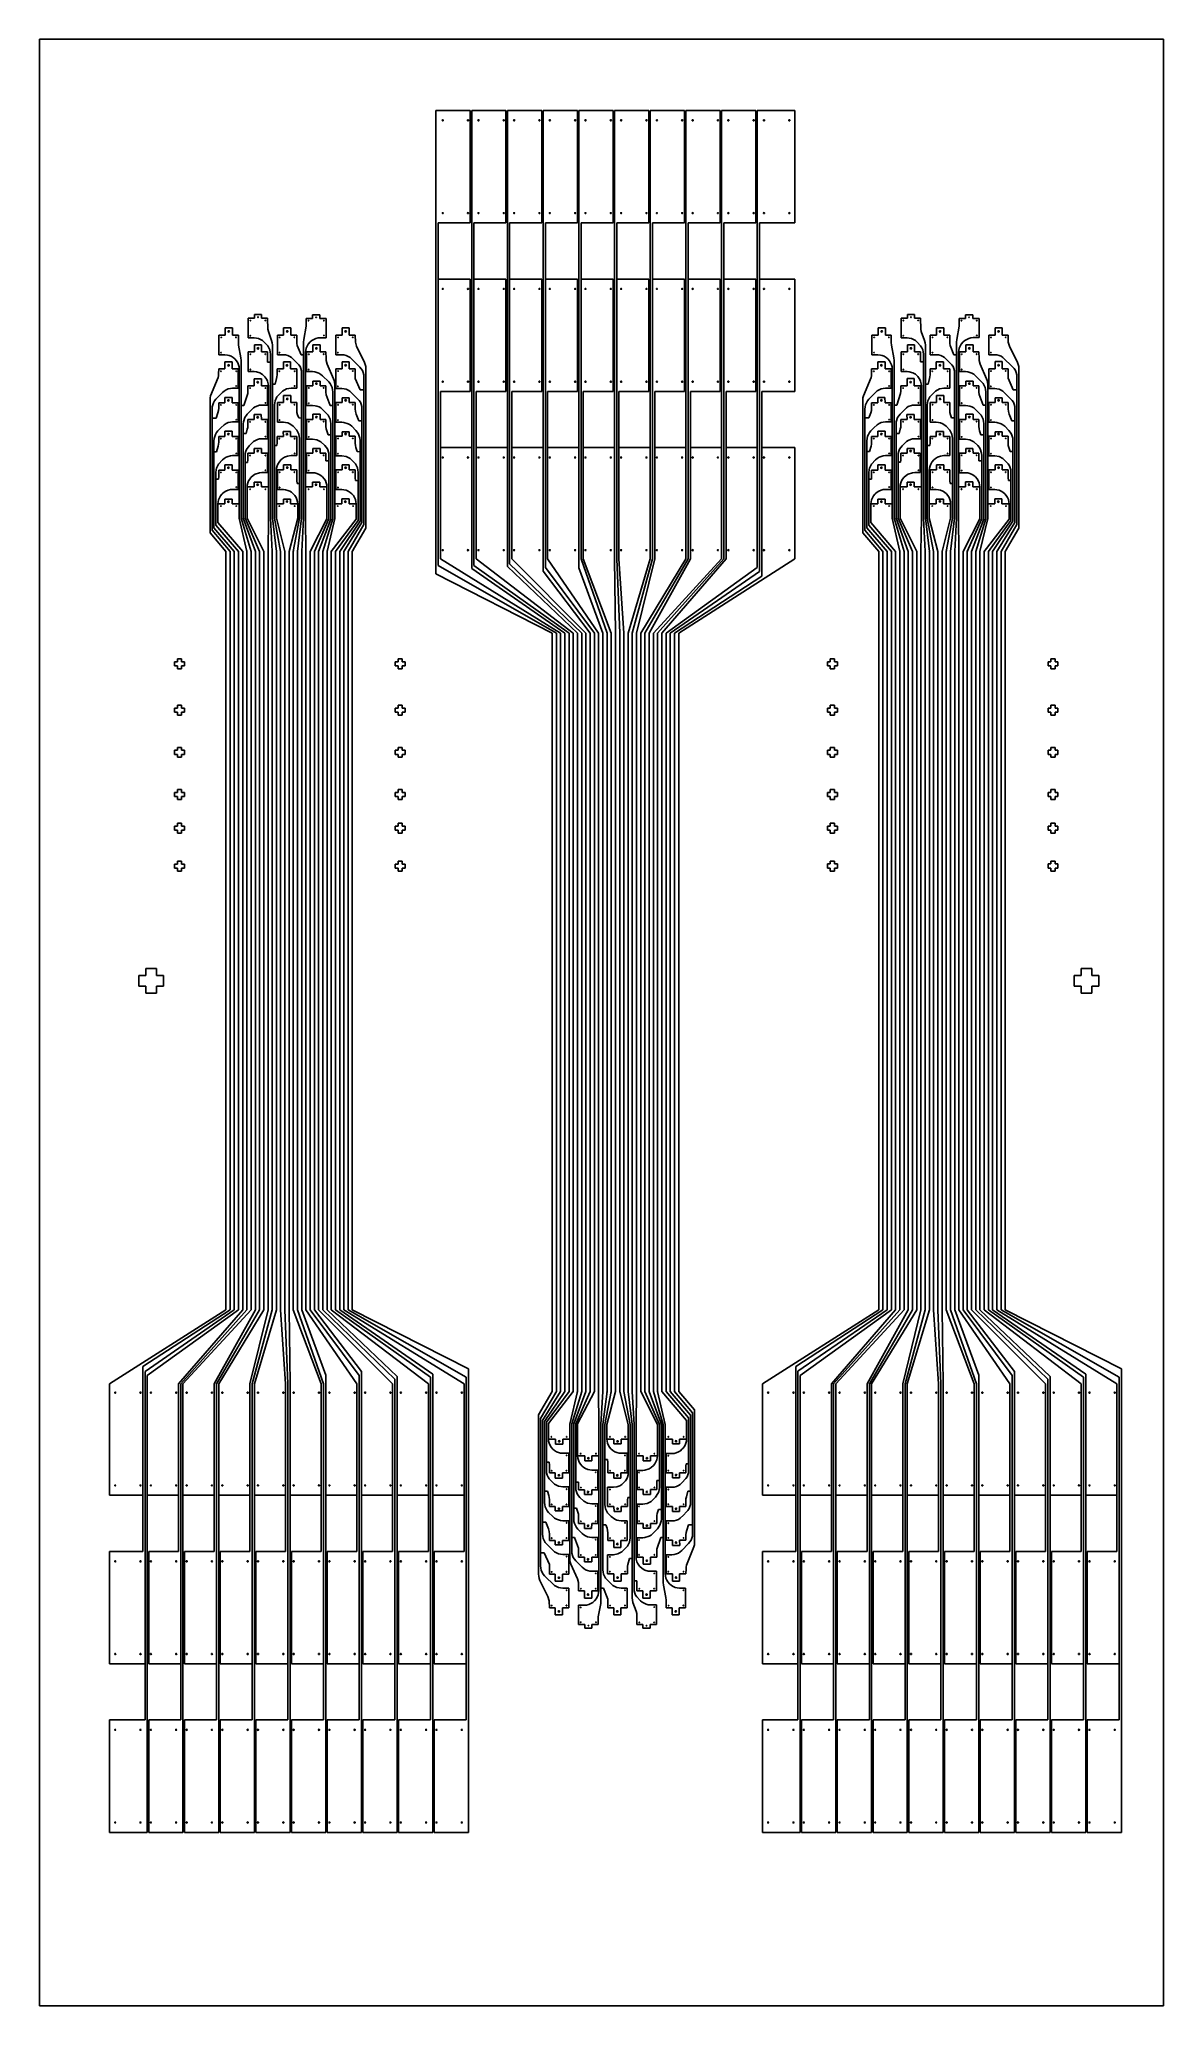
# Model space of a CAD drawing. Header units: inches. Extents: x 12.5 to 52.5, y 12.5 to 82.5.
import ezdxf

# ---------------------------------------------------------------- set-up
doc = ezdxf.new("R2010")
doc.units = ezdxf.units.IN
doc.header["$MEASUREMENT"] = 0
doc.layers.add('Foil', color=5, linetype='Continuous')

msp = doc.modelspace()

# ---------------------------------------------------------------- linework, layer by layer
at = {"layer": 'Foil'}
for p, q in [((12.515, 82.466), (52.515, 82.466)), ((12.515, 12.466), (12.515, 82.466)), ((52.515, 82.466), (52.515, 12.466)), ((27.847, 79.93), (26.627, 79.93)), ((26.627, 79.93), (26.627, 63.435)), ((27.847, 75.93), (27.847, 79.93)), ((27.897, 67.93), (27.897, 79.93)), ((27.897, 79.93), (29.117, 79.93)), ((29.117, 79.93), (29.117, 75.93)), ((29.167, 67.93), (29.167, 79.93)), ((29.167, 79.93), (30.387, 79.93)), ((30.387, 79.93), (30.387, 75.93)), ((31.657, 79.93), (30.437, 79.93)), ((30.437, 79.93), (30.437, 67.93)), ((31.657, 75.93), (31.657, 79.93)), ((31.707, 67.93), (31.707, 79.93)), ((31.707, 79.93), (32.927, 79.93)), ((32.927, 79.93), (32.927, 75.93)), ((34.197, 79.93), (32.977, 79.93)), ((32.977, 79.93), (32.977, 67.93)), ((34.197, 75.93), (34.197, 79.93)), ((34.247, 67.93), (34.247, 79.93)), ((34.247, 79.93), (35.467, 79.93)), ((35.467, 79.93), (35.467, 75.93)), ((35.517, 67.93), (35.517, 79.93)), ((35.517, 79.93), (36.737, 79.93)), ((36.737, 79.93), (36.737, 75.93)), ((36.787, 67.93), (36.787, 79.93)), ((36.787, 79.93), (38.007, 79.93)), ((38.007, 79.93), (38.007, 75.93)), ((38.057, 67.93), (38.057, 79.93)), ((38.057, 79.93), (39.397, 79.93)), ((39.397, 79.93), (39.397, 75.93)), ((26.707, 73.93), (26.707, 75.93)), ((26.707, 75.93), (27.847, 75.93)), ((29.117, 75.93), (27.977, 75.93)), ((27.977, 75.93), (27.977, 73.93)), ((30.387, 75.93), (29.247, 75.93)), ((29.247, 75.93), (29.247, 73.93)), ((30.517, 73.93), (30.517, 75.93)), ((30.517, 75.93), (31.657, 75.93)), ((32.927, 75.93), (31.787, 75.93)), ((31.787, 75.93), (31.787, 73.93)), ((33.057, 73.93), (33.057, 75.93)), ((33.057, 75.93), (34.197, 75.93)), ((35.467, 75.93), (34.327, 75.93)), ((34.327, 75.93), (34.327, 73.93)), ((36.737, 75.93), (35.597, 75.93)), ((35.597, 75.93), (35.597, 73.93)), ((38.007, 75.93), (36.867, 75.93)), ((36.867, 75.93), (36.867, 73.93)), ((39.397, 75.93), (38.137, 75.93)), ((38.137, 75.93), (38.137, 73.93)), ((26.707, 73.93), (26.707, 73.63)), ((26.707, 73.63), (26.707, 73.93)), ((27.847, 73.93), (26.707, 73.93)), ((26.707, 73.93), (26.707, 63.731)), ((27.847, 69.93), (27.847, 73.93)), ((29.117, 73.93), (27.977, 73.93)), ((27.977, 73.93), (27.977, 73.63)), ((27.977, 73.93), (27.977, 63.729)), ((29.117, 69.93), (29.117, 73.93)), ((29.247, 73.93), (29.247, 73.63)), ((30.387, 73.93), (29.247, 73.93)), ((29.247, 73.93), (29.247, 63.799)), ((30.387, 69.93), (30.387, 73.93)), ((30.517, 73.63), (30.517, 73.93)), ((30.517, 73.93), (31.657, 73.93)), ((30.517, 63.669), (30.517, 73.93)), ((31.657, 73.93), (31.657, 69.93)), ((31.787, 73.93), (31.787, 73.63)), ((32.927, 73.93), (31.787, 73.93)), ((31.787, 73.93), (31.787, 63.968)), ((32.927, 69.93), (32.927, 73.93)), ((34.197, 73.93), (33.057, 73.93)), ((33.057, 73.93), (33.057, 73.63)), ((33.057, 63.968), (33.057, 73.93)), ((34.197, 69.93), (34.197, 73.93)), ((35.467, 73.93), (34.327, 73.93)), ((34.327, 73.93), (34.327, 63.968)), ((34.327, 73.93), (34.327, 73.63)), ((35.467, 69.93), (35.467, 73.93)), ((35.597, 73.93), (35.597, 63.968)), ((35.597, 73.63), (35.597, 73.93)), ((35.597, 73.93), (36.737, 73.93)), ((36.737, 73.93), (36.737, 69.93)), ((38.007, 73.93), (36.867, 73.93)), ((36.867, 73.93), (36.867, 63.968)), ((36.867, 73.93), (36.867, 73.63)), ((38.007, 69.93), (38.007, 73.93)), ((38.137, 73.63), (38.137, 73.93)), ((38.137, 73.93), (39.397, 73.93)), ((38.137, 73.93), (38.137, 63.519)), ((39.397, 73.93), (39.397, 69.93)), ((19.128, 71.935), (19.128, 72.19)), ((19.128, 72.19), (19.385, 72.19)), ((19.385, 72.19), (19.385, 71.935)), ((19.944, 71.835), (19.944, 72.535)), ((19.944, 72.535), (20.167, 72.535)), ((20.167, 72.535), (20.167, 72.665)), ((20.167, 72.665), (20.424, 72.665)), ((20.424, 72.665), (20.424, 72.535)), ((20.424, 72.535), (20.634, 72.535)), ((20.634, 72.535), (20.642, 72.143)), ((20.642, 72.143), (20.664, 72.059)), ((21.464, 72.19), (21.207, 72.19)), ((21.207, 72.19), (21.207, 71.935)), ((21.464, 71.935), (21.464, 72.19)), ((21.924, 71.781), (22.013, 72.253)), ((22.013, 72.253), (22.013, 72.53)), ((22.013, 72.53), (22.236, 72.53)), ((22.236, 72.53), (22.236, 72.66)), ((22.236, 72.66), (22.493, 72.66)), ((22.493, 72.66), (22.493, 72.53)), ((22.493, 72.53), (22.718, 72.53)), ((22.718, 72.53), (22.718, 71.845)), ((23.285, 71.935), (23.285, 72.19)), ((23.285, 72.19), (23.542, 72.19)), ((23.542, 72.19), (23.542, 71.935)), ((42.358, 71.936), (42.358, 72.191)), ((42.358, 72.191), (42.615, 72.191)), ((42.615, 72.191), (42.615, 71.936)), ((43.174, 71.835), (43.174, 72.536)), ((43.174, 72.536), (43.397, 72.536)), ((43.397, 72.536), (43.397, 72.666)), ((43.397, 72.666), (43.654, 72.666)), ((43.654, 72.666), (43.654, 72.536)), ((43.654, 72.536), (43.864, 72.536)), ((43.864, 72.536), (43.872, 72.144)), ((43.872, 72.144), (43.894, 72.06)), ((44.694, 72.191), (44.437, 72.191)), ((44.437, 72.191), (44.437, 71.936)), ((44.694, 71.936), (44.694, 72.191)), ((45.154, 71.782), (45.243, 72.253)), ((45.243, 72.253), (45.243, 72.531)), ((45.243, 72.531), (45.466, 72.531)), ((45.466, 72.531), (45.466, 72.661)), ((45.466, 72.661), (45.723, 72.661)), ((45.723, 72.661), (45.723, 72.531)), ((45.723, 72.531), (45.948, 72.531)), ((45.948, 72.531), (45.948, 71.846)), ((46.515, 71.936), (46.515, 72.191)), ((46.515, 72.191), (46.772, 72.191)), ((46.772, 72.191), (46.772, 71.936)), ((18.905, 71.235), (18.905, 71.935)), ((18.905, 71.935), (19.128, 71.935)), ((19.385, 71.935), (19.595, 71.935)), ((19.595, 71.935), (19.595, 71.667)), ((19.595, 71.667), (19.604, 71.573)), ((19.604, 71.573), (19.689, 71.132)), ((20.157, 71.835), (19.944, 71.835)), ((20.235, 71.829), (20.157, 71.835)), ((20.424, 71.59), (20.167, 71.59)), ((20.167, 71.59), (20.167, 71.335)), ((20.313, 71.81), (20.235, 71.829)), ((20.452, 71.739), (20.313, 71.81)), ((20.424, 71.335), (20.424, 71.59)), ((20.511, 71.689), (20.452, 71.739)), ((20.64, 71.551), (20.511, 71.689)), ((20.682, 71.483), (20.64, 71.551)), ((20.664, 72.059), (20.777, 71.748)), ((20.712, 71.411), (20.682, 71.483)), ((20.731, 71.334), (20.712, 71.411)), ((20.777, 71.748), (20.799, 71.664)), ((20.799, 71.664), (20.807, 71.577)), ((20.807, 71.577), (20.807, 70.186)), ((21.207, 71.935), (20.984, 71.935)), ((20.984, 71.935), (20.984, 71.235)), ((21.674, 71.935), (21.464, 71.935)), ((21.674, 71.696), (21.674, 71.935)), ((21.677, 71.634), (21.674, 71.696)), ((21.691, 71.565), (21.677, 71.634)), ((21.825, 71.236), (21.691, 71.565)), ((21.915, 71.688), (21.924, 71.781)), ((21.915, 71.236), (21.915, 71.688)), ((22.01, 71.473), (21.986, 71.321)), ((22.078, 71.61), (22.01, 71.473)), ((22.151, 71.693), (22.078, 71.61)), ((22.21, 71.745), (22.151, 71.693)), ((22.351, 71.819), (22.21, 71.745)), ((22.246, 71.335), (22.246, 71.59)), ((22.246, 71.59), (22.503, 71.59)), ((22.43, 71.839), (22.351, 71.819)), ((22.509, 71.845), (22.43, 71.839)), ((22.503, 71.59), (22.503, 71.335)), ((22.718, 71.845), (22.509, 71.845)), ((23.062, 71.235), (23.062, 71.935)), ((23.062, 71.935), (23.285, 71.935)), ((23.542, 71.935), (23.752, 71.935)), ((23.752, 71.935), (23.758, 71.683)), ((23.758, 71.683), (23.802, 71.539)), ((23.802, 71.539), (24.085, 70.959)), ((42.135, 71.236), (42.135, 71.936)), ((42.135, 71.936), (42.358, 71.936)), ((42.615, 71.936), (42.825, 71.936)), ((42.825, 71.936), (42.825, 71.668)), ((42.825, 71.668), (42.834, 71.574)), ((42.834, 71.574), (42.919, 71.132)), ((43.387, 71.835), (43.174, 71.835)), ((43.465, 71.83), (43.387, 71.835)), ((43.654, 71.591), (43.397, 71.591)), ((43.397, 71.591), (43.397, 71.336)), ((43.543, 71.811), (43.465, 71.83)), ((43.682, 71.74), (43.543, 71.811)), ((43.654, 71.336), (43.654, 71.591)), ((43.741, 71.689), (43.682, 71.74)), ((43.87, 71.551), (43.741, 71.689)), ((43.912, 71.484), (43.87, 71.551)), ((43.894, 72.06), (44.007, 71.748)), ((43.942, 71.412), (43.912, 71.484)), ((43.961, 71.335), (43.942, 71.412)), ((44.007, 71.748), (44.029, 71.665)), ((44.029, 71.665), (44.037, 71.578)), ((44.037, 71.578), (44.037, 70.187)), ((44.437, 71.936), (44.214, 71.936)), ((44.214, 71.936), (44.214, 71.235)), ((44.904, 71.936), (44.694, 71.936)), ((44.904, 71.697), (44.904, 71.936)), ((44.907, 71.635), (44.904, 71.697)), ((44.921, 71.566), (44.907, 71.635)), ((45.055, 71.237), (44.921, 71.566)), ((45.145, 71.689), (45.154, 71.782)), ((45.145, 71.237), (45.145, 71.689)), ((45.24, 71.474), (45.216, 71.322)), ((45.308, 71.611), (45.24, 71.474)), ((45.381, 71.694), (45.308, 71.611)), ((45.44, 71.746), (45.381, 71.694)), ((45.581, 71.82), (45.44, 71.746)), ((45.476, 71.336), (45.476, 71.591)), ((45.476, 71.591), (45.733, 71.591)), ((45.66, 71.839), (45.581, 71.82)), ((45.739, 71.846), (45.66, 71.839)), ((45.733, 71.591), (45.733, 71.336)), ((45.948, 71.846), (45.739, 71.846)), ((46.292, 71.235), (46.292, 71.936)), ((46.292, 71.936), (46.515, 71.936)), ((46.772, 71.936), (46.982, 71.936)), ((46.982, 71.936), (46.988, 71.684)), ((46.988, 71.684), (47.032, 71.54)), ((47.032, 71.54), (47.315, 70.959)), ((18.89, 70.555), (18.895, 70.73)), ((18.895, 70.73), (19.118, 70.73)), ((19.118, 71.235), (18.905, 71.235)), ((19.206, 71.226), (19.118, 71.235)), ((19.118, 70.73), (19.118, 70.985)), ((19.118, 70.985), (19.375, 70.985)), ((19.271, 71.211), (19.206, 71.226)), ((19.344, 71.181), (19.271, 71.211)), ((19.412, 71.14), (19.344, 71.181)), ((19.375, 70.985), (19.375, 70.73)), ((19.375, 70.73), (19.591, 70.731)), ((19.472, 71.089), (19.412, 71.14)), ((19.535, 71.015), (19.472, 71.089)), ((19.573, 70.953), (19.535, 71.015)), ((19.603, 70.88), (19.573, 70.953)), ((19.591, 70.731), (19.591, 70.046)), ((19.622, 70.803), (19.603, 70.88)), ((19.628, 70.726), (19.622, 70.803)), ((19.628, 65.922), (19.628, 70.726)), ((19.689, 71.132), (19.698, 71.038)), ((19.698, 71.038), (19.698, 69.436)), ((20.167, 71.335), (19.944, 71.335)), ((19.944, 71.335), (19.944, 70.635)), ((20.634, 71.335), (20.424, 71.335)), ((20.634, 70.978), (20.634, 71.335)), ((20.737, 70.978), (20.634, 70.978)), ((20.737, 71.256), (20.731, 71.334)), ((20.737, 70.968), (20.737, 71.256)), ((20.737, 65.415), (20.737, 70.978)), ((20.974, 70.519), (20.974, 70.73)), ((20.974, 70.73), (21.197, 70.73)), ((20.984, 71.235), (21.196, 71.235)), ((21.196, 71.235), (21.274, 71.229)), ((21.197, 70.73), (21.197, 70.985)), ((21.197, 70.985), (21.454, 70.985)), ((21.274, 71.229), (21.352, 71.21)), ((21.352, 71.21), (21.427, 71.179)), ((21.427, 71.179), (21.491, 71.139)), ((21.454, 70.985), (21.454, 70.73)), ((21.454, 70.73), (21.679, 70.73)), ((21.491, 71.139), (21.739, 70.891)), ((21.679, 70.73), (21.679, 70.045)), ((21.739, 70.891), (21.75, 70.88)), ((21.75, 70.88), (21.791, 70.814)), ((21.791, 70.814), (21.821, 70.742)), ((21.821, 70.742), (21.84, 70.665)), ((21.915, 71.236), (21.825, 71.236)), ((21.915, 71.227), (21.915, 71.236)), ((21.916, 65.415), (21.915, 71.236)), ((21.986, 71.321), (21.986, 66.53)), ((22.023, 70.635), (22.023, 71.335)), ((22.023, 71.335), (22.246, 71.335)), ((22.503, 71.335), (22.713, 71.335)), ((22.713, 71.335), (22.717, 71.104)), ((22.717, 71.104), (22.717, 71.036)), ((22.717, 71.036), (22.755, 70.903)), ((22.755, 70.903), (22.983, 70.381)), ((23.275, 71.235), (23.062, 71.235)), ((23.285, 70.735), (23.062, 70.735)), ((23.062, 70.735), (23.062, 70.035)), ((23.353, 71.229), (23.275, 71.235)), ((23.542, 70.99), (23.285, 70.99)), ((23.285, 70.99), (23.285, 70.735)), ((23.43, 71.21), (23.353, 71.229)), ((23.503, 71.18), (23.43, 71.21)), ((23.569, 71.139), (23.503, 71.18)), ((23.542, 70.735), (23.542, 70.99)), ((23.752, 70.735), (23.542, 70.735)), ((23.922, 70.796), (23.569, 71.139)), ((23.752, 70.397), (23.752, 70.735)), ((23.968, 70.741), (23.922, 70.796)), ((24.009, 70.674), (23.968, 70.741)), ((24.085, 70.959), (24.112, 70.889)), ((24.112, 70.889), (24.129, 70.815)), ((24.129, 70.815), (24.135, 70.74)), ((24.135, 70.74), (24.135, 65.065)), ((42.12, 70.556), (42.125, 70.731)), ((42.125, 70.731), (42.348, 70.731)), ((42.348, 71.236), (42.135, 71.236)), ((42.436, 71.227), (42.348, 71.236)), ((42.348, 70.731), (42.348, 70.986)), ((42.348, 70.986), (42.605, 70.986)), ((42.501, 71.212), (42.436, 71.227)), ((42.574, 71.182), (42.501, 71.212)), ((42.642, 71.14), (42.574, 71.182)), ((42.605, 70.986), (42.605, 70.731)), ((42.605, 70.731), (42.821, 70.731)), ((42.702, 71.089), (42.642, 71.14)), ((42.765, 71.016), (42.702, 71.089)), ((42.803, 70.954), (42.765, 71.016)), ((42.833, 70.881), (42.803, 70.954)), ((42.821, 70.731), (42.821, 70.046)), ((42.852, 70.804), (42.833, 70.881)), ((42.858, 70.726), (42.852, 70.804)), ((42.858, 65.923), (42.858, 70.726)), ((42.919, 71.132), (42.928, 71.038)), ((42.928, 71.038), (42.928, 69.437)), ((43.397, 71.336), (43.174, 71.336)), ((43.174, 71.336), (43.174, 70.636)), ((43.864, 71.336), (43.654, 71.336)), ((43.864, 70.979), (43.864, 71.336)), ((43.967, 70.979), (43.864, 70.979)), ((43.967, 71.256), (43.961, 71.335)), ((43.967, 70.969), (43.967, 71.256)), ((43.967, 65.416), (43.967, 70.979)), ((44.204, 70.52), (44.204, 70.731)), ((44.204, 70.731), (44.427, 70.731)), ((44.214, 71.235), (44.426, 71.236)), ((44.426, 71.236), (44.504, 71.23)), ((44.427, 70.731), (44.427, 70.986)), ((44.427, 70.986), (44.684, 70.986)), ((44.504, 71.23), (44.582, 71.211)), ((44.582, 71.211), (44.657, 71.179)), ((44.657, 71.179), (44.721, 71.14)), ((44.684, 70.986), (44.684, 70.731)), ((44.684, 70.731), (44.909, 70.731)), ((44.721, 71.14), (44.969, 70.892)), ((44.909, 70.731), (44.909, 70.046)), ((44.969, 70.892), (44.98, 70.881)), ((44.98, 70.881), (45.021, 70.815)), ((45.021, 70.815), (45.051, 70.743)), ((45.051, 70.743), (45.07, 70.666)), ((45.145, 71.237), (45.055, 71.237)), ((45.145, 71.228), (45.145, 71.237)), ((45.146, 65.416), (45.145, 71.237)), ((45.216, 71.322), (45.216, 66.531)), ((45.253, 70.635), (45.253, 71.336)), ((45.253, 71.336), (45.476, 71.336)), ((45.733, 71.336), (45.943, 71.336)), ((45.943, 71.336), (45.947, 71.104)), ((45.947, 71.104), (45.947, 71.037)), ((45.947, 71.037), (45.985, 70.904)), ((45.985, 70.904), (46.213, 70.382)), ((46.505, 71.236), (46.292, 71.235)), ((46.515, 70.736), (46.292, 70.736)), ((46.292, 70.736), (46.292, 70.035)), ((46.583, 71.23), (46.505, 71.236)), ((46.772, 70.991), (46.515, 70.991)), ((46.515, 70.991), (46.515, 70.736)), ((46.66, 71.211), (46.583, 71.23)), ((46.733, 71.181), (46.66, 71.211)), ((46.799, 71.14), (46.733, 71.181)), ((46.772, 70.736), (46.772, 70.991)), ((46.982, 70.736), (46.772, 70.736)), ((47.152, 70.796), (46.799, 71.14)), ((46.982, 70.398), (46.982, 70.736)), ((47.198, 70.742), (47.152, 70.796)), ((47.239, 70.675), (47.198, 70.742)), ((47.315, 70.959), (47.342, 70.89)), ((47.342, 70.89), (47.359, 70.816)), ((47.359, 70.816), (47.365, 70.741)), ((47.365, 70.741), (47.365, 65.066)), ((18.607, 69.769), (18.877, 70.422)), ((18.877, 70.422), (18.89, 70.485)), ((18.89, 70.485), (18.89, 70.555)), ((19.234, 70.02), (19.16, 69.988)), ((19.312, 70.039), (19.234, 70.02)), ((19.392, 70.045), (19.312, 70.039)), ((19.591, 70.046), (19.392, 70.045)), ((19.934, 69.939), (19.934, 70.13)), ((19.934, 70.13), (20.157, 70.13)), ((19.944, 70.635), (20.157, 70.635)), ((20.157, 70.635), (20.235, 70.629)), ((20.157, 70.13), (20.157, 70.385)), ((20.157, 70.385), (20.414, 70.385)), ((20.235, 70.629), (20.356, 70.592)), ((20.356, 70.592), (20.452, 70.539)), ((20.414, 70.385), (20.414, 70.13)), ((20.414, 70.13), (20.63, 70.13)), ((20.452, 70.539), (20.54, 70.456)), ((20.54, 70.456), (20.613, 70.352)), ((20.613, 70.352), (20.634, 70.299)), ((20.63, 70.13), (20.63, 69.445)), ((20.634, 70.299), (20.661, 70.204)), ((20.661, 70.204), (20.667, 70.126)), ((20.667, 70.126), (20.667, 66.53)), ((20.807, 70.186), (20.807, 70.182)), ((20.807, 65.415), (20.807, 70.186)), ((20.807, 70.186), (20.902, 70.186)), ((20.902, 70.186), (20.956, 70.389)), ((20.956, 70.389), (20.969, 70.453)), ((20.969, 70.453), (20.974, 70.519)), ((21.312, 70.02), (21.171, 69.946)), ((21.47, 70.045), (21.312, 70.02)), ((21.679, 70.045), (21.47, 70.045)), ((21.84, 70.665), (21.846, 70.586)), ((21.846, 70.586), (21.846, 68.985)), ((22.235, 70.635), (22.023, 70.635)), ((22.246, 70.135), (22.023, 70.135)), ((22.023, 70.135), (22.023, 69.435)), ((22.314, 70.629), (22.235, 70.635)), ((22.503, 70.299), (22.246, 70.299)), ((22.246, 70.299), (22.246, 70.135)), ((22.39, 70.611), (22.314, 70.629)), ((22.463, 70.58), (22.39, 70.611)), ((22.53, 70.539), (22.463, 70.58)), ((22.503, 70.135), (22.503, 70.299)), ((22.713, 70.135), (22.503, 70.135)), ((22.589, 70.489), (22.53, 70.539)), ((22.809, 70.269), (22.589, 70.489)), ((22.713, 69.907), (22.713, 70.135)), ((22.859, 70.21), (22.809, 70.269)), ((22.9, 70.144), (22.859, 70.21)), ((22.93, 70.071), (22.9, 70.144)), ((22.949, 69.994), (22.93, 70.071)), ((22.983, 70.381), (23.006, 70.317)), ((23.006, 70.317), (23.021, 70.245)), ((23.021, 70.245), (23.025, 70.181)), ((23.025, 70.181), (23.025, 65.93)), ((23.062, 70.035), (23.275, 70.035)), ((23.275, 70.035), (23.354, 70.029)), ((23.354, 70.029), (23.43, 70.01)), ((23.43, 70.01), (23.5, 69.981)), ((23.933, 69.985), (23.752, 70.397)), ((24.039, 70.602), (24.009, 70.674)), ((24.058, 70.526), (24.039, 70.602)), ((24.064, 70.446), (24.058, 70.526)), ((24.064, 69.976), (24.064, 70.446)), ((41.837, 69.77), (42.107, 70.423)), ((42.107, 70.423), (42.12, 70.486)), ((42.12, 70.486), (42.12, 70.556)), ((42.464, 70.02), (42.39, 69.989)), ((42.542, 70.039), (42.464, 70.02)), ((42.622, 70.046), (42.542, 70.039)), ((42.821, 70.046), (42.622, 70.046)), ((43.164, 69.94), (43.164, 70.131)), ((43.164, 70.131), (43.387, 70.131)), ((43.174, 70.636), (43.387, 70.636)), ((43.387, 70.636), (43.465, 70.63)), ((43.387, 70.131), (43.387, 70.386)), ((43.387, 70.386), (43.644, 70.386)), ((43.465, 70.63), (43.586, 70.593)), ((43.586, 70.593), (43.682, 70.54)), ((43.644, 70.386), (43.644, 70.131)), ((43.644, 70.131), (43.86, 70.131)), ((43.682, 70.54), (43.77, 70.457)), ((43.77, 70.457), (43.843, 70.353)), ((43.843, 70.353), (43.864, 70.3)), ((43.86, 70.131), (43.86, 69.446)), ((43.864, 70.3), (43.891, 70.205)), ((43.891, 70.205), (43.897, 70.126)), ((43.897, 70.126), (43.897, 66.531)), ((44.037, 70.187), (44.037, 70.183)), ((44.037, 65.416), (44.037, 70.187)), ((44.037, 70.187), (44.132, 70.187)), ((44.132, 70.187), (44.186, 70.389)), ((44.186, 70.389), (44.199, 70.454)), ((44.199, 70.454), (44.204, 70.52)), ((44.542, 70.02), (44.401, 69.946)), ((44.7, 70.046), (44.542, 70.02)), ((44.909, 70.046), (44.7, 70.046)), ((45.07, 70.666), (45.076, 70.586)), ((45.076, 70.586), (45.076, 68.986)), ((45.465, 70.636), (45.253, 70.635)), ((45.476, 70.136), (45.253, 70.136)), ((45.253, 70.136), (45.253, 69.435)), ((45.544, 70.629), (45.465, 70.636)), ((45.733, 70.3), (45.476, 70.3)), ((45.476, 70.3), (45.476, 70.136)), ((45.62, 70.611), (45.544, 70.629)), ((45.693, 70.581), (45.62, 70.611)), ((45.76, 70.54), (45.693, 70.581)), ((45.733, 70.136), (45.733, 70.3)), ((45.943, 70.136), (45.733, 70.136)), ((45.819, 70.489), (45.76, 70.54)), ((46.039, 70.27), (45.819, 70.489)), ((45.943, 69.908), (45.943, 70.136)), ((46.089, 70.211), (46.039, 70.27)), ((46.13, 70.145), (46.089, 70.211)), ((46.16, 70.072), (46.13, 70.145)), ((46.179, 69.995), (46.16, 70.072)), ((46.213, 70.382), (46.236, 70.318)), ((46.236, 70.318), (46.251, 70.246)), ((46.251, 70.246), (46.255, 70.181)), ((46.255, 70.181), (46.255, 65.931)), ((46.292, 70.035), (46.505, 70.036)), ((46.505, 70.036), (46.584, 70.029)), ((46.584, 70.029), (46.66, 70.011)), ((46.66, 70.011), (46.73, 69.982)), ((47.163, 69.986), (46.982, 70.398)), ((47.269, 70.603), (47.239, 70.675)), ((47.288, 70.527), (47.269, 70.603)), ((47.294, 70.446), (47.288, 70.527)), ((47.294, 69.977), (47.294, 70.446)), ((18.588, 69.7), (18.607, 69.769)), ((18.588, 69.633), (18.588, 69.7)), ((18.588, 64.894), (18.588, 69.633)), ((18.664, 69.382), (18.658, 69.305)), ((18.658, 69.305), (18.658, 68.985)), ((18.682, 69.456), (18.664, 69.382)), ((18.712, 69.529), (18.682, 69.456)), ((18.75, 69.593), (18.712, 69.529)), ((18.799, 69.653), (18.75, 69.593)), ((19.033, 69.893), (18.799, 69.653)), ((18.888, 69.252), (18.895, 69.339)), ((18.895, 69.339), (18.895, 69.53)), ((18.895, 69.53), (19.118, 69.53)), ((19.093, 69.946), (19.033, 69.893)), ((19.16, 69.988), (19.093, 69.946)), ((19.118, 69.53), (19.114, 69.714)), ((19.114, 69.714), (19.37, 69.714)), ((19.37, 69.714), (19.375, 69.53)), ((19.375, 69.53), (19.591, 69.53)), ((19.591, 69.53), (19.591, 68.845)), ((19.698, 69.436), (19.698, 69.427)), ((19.698, 65.415), (19.698, 69.436)), ((19.698, 69.436), (19.79, 69.436)), ((19.79, 69.436), (19.927, 69.853)), ((20.132, 69.346), (19.909, 69.125)), ((19.927, 69.853), (19.934, 69.939)), ((20.199, 69.388), (20.132, 69.346)), ((20.35, 69.439), (20.199, 69.388)), ((20.431, 69.445), (20.35, 69.439)), ((20.63, 69.445), (20.431, 69.445)), ((20.9, 69.6), (20.877, 69.449)), ((20.877, 69.449), (20.877, 68.007)), ((20.968, 69.737), (20.9, 69.6)), ((21.171, 69.946), (20.968, 69.737)), ((21.207, 69.535), (20.984, 69.535)), ((20.984, 69.535), (20.984, 68.835)), ((21.464, 69.79), (21.207, 69.79)), ((21.207, 69.79), (21.207, 69.535)), ((21.464, 69.535), (21.464, 69.79)), ((21.674, 69.535), (21.464, 69.535)), ((21.674, 69.267), (21.674, 69.535)), ((22.023, 69.435), (22.235, 69.435)), ((22.235, 69.435), (22.324, 69.421)), ((22.324, 69.421), (22.39, 69.411)), ((22.39, 69.411), (22.465, 69.379)), ((22.465, 69.379), (22.527, 69.342)), ((22.527, 69.342), (22.589, 69.289)), ((22.721, 69.816), (22.713, 69.907)), ((22.859, 69.436), (22.721, 69.816)), ((22.955, 69.436), (22.859, 69.436)), ((22.955, 69.916), (22.949, 69.994)), ((22.955, 69.427), (22.955, 69.916)), ((22.955, 65.392), (22.955, 69.436)), ((23.285, 69.535), (23.062, 69.535)), ((23.062, 69.535), (23.062, 68.835)), ((23.286, 69.699), (23.285, 69.535)), ((23.543, 69.699), (23.286, 69.699)), ((23.5, 69.981), (23.567, 69.941)), ((23.542, 69.535), (23.543, 69.699)), ((23.752, 69.535), (23.542, 69.535)), ((23.567, 69.941), (23.898, 69.61)), ((23.752, 69.31), (23.752, 69.535)), ((23.761, 69.217), (23.752, 69.31)), ((23.898, 69.61), (23.939, 69.544)), ((24.064, 69.985), (23.933, 69.985)), ((23.939, 69.544), (23.969, 69.472)), ((23.969, 69.472), (23.988, 69.394)), ((23.988, 69.394), (23.994, 69.316)), ((23.994, 69.316), (23.994, 68.886)), ((24.064, 65.193), (24.064, 69.985)), ((26.787, 67.93), (26.787, 69.93)), ((26.787, 69.93), (27.847, 69.93)), ((28.057, 67.93), (28.057, 69.93)), ((28.057, 69.93), (29.117, 69.93)), ((29.327, 67.93), (29.327, 69.93)), ((29.327, 69.93), (30.387, 69.93)), ((31.657, 69.93), (30.597, 69.93)), ((30.597, 69.93), (30.597, 67.93)), ((31.867, 67.93), (31.867, 69.93)), ((31.867, 69.93), (32.927, 69.93)), ((33.137, 67.93), (33.137, 69.93)), ((33.137, 69.93), (34.197, 69.93)), ((34.407, 67.93), (34.407, 69.93)), ((34.407, 69.93), (35.467, 69.93)), ((36.737, 69.93), (35.677, 69.93)), ((35.677, 69.93), (35.677, 67.93)), ((36.947, 67.93), (36.947, 69.93)), ((36.947, 69.93), (38.007, 69.93)), ((39.397, 69.93), (38.217, 69.93)), ((38.217, 69.93), (38.217, 67.93)), ((41.818, 69.701), (41.837, 69.77)), ((41.818, 69.633), (41.818, 69.701)), ((41.818, 64.895), (41.818, 69.633)), ((41.894, 69.383), (41.888, 69.305)), ((41.888, 69.305), (41.888, 68.986)), ((41.912, 69.457), (41.894, 69.383)), ((41.942, 69.53), (41.912, 69.457)), ((41.98, 69.594), (41.942, 69.53)), ((42.029, 69.653), (41.98, 69.594)), ((42.263, 69.894), (42.029, 69.653)), ((42.118, 69.253), (42.125, 69.339)), ((42.125, 69.339), (42.125, 69.531)), ((42.125, 69.531), (42.348, 69.531)), ((42.323, 69.947), (42.263, 69.894)), ((42.39, 69.989), (42.323, 69.947)), ((42.348, 69.531), (42.344, 69.715)), ((42.344, 69.715), (42.6, 69.715)), ((42.6, 69.715), (42.605, 69.531)), ((42.605, 69.531), (42.821, 69.531)), ((42.821, 69.531), (42.821, 68.846)), ((42.928, 69.437), (42.928, 69.428)), ((42.928, 65.416), (42.928, 69.437)), ((42.928, 69.437), (43.02, 69.437)), ((43.02, 69.437), (43.157, 69.854)), ((43.362, 69.347), (43.139, 69.126)), ((43.157, 69.854), (43.164, 69.94)), ((43.429, 69.389), (43.362, 69.347)), ((43.58, 69.439), (43.429, 69.389)), ((43.661, 69.446), (43.58, 69.439)), ((43.86, 69.446), (43.661, 69.446)), ((44.13, 69.601), (44.107, 69.45)), ((44.107, 69.45), (44.107, 68.008)), ((44.198, 69.738), (44.13, 69.601)), ((44.401, 69.946), (44.198, 69.738)), ((44.437, 69.536), (44.214, 69.536)), ((44.214, 69.536), (44.214, 68.835)), ((44.694, 69.791), (44.437, 69.791)), ((44.437, 69.791), (44.437, 69.536)), ((44.694, 69.536), (44.694, 69.791)), ((44.904, 69.536), (44.694, 69.536)), ((44.904, 69.267), (44.904, 69.536)), ((45.253, 69.435), (45.465, 69.436)), ((45.465, 69.436), (45.554, 69.422)), ((45.554, 69.422), (45.62, 69.411)), ((45.62, 69.411), (45.695, 69.38)), ((45.695, 69.38), (45.757, 69.342)), ((45.757, 69.342), (45.819, 69.289)), ((45.951, 69.817), (45.943, 69.908)), ((46.089, 69.437), (45.951, 69.817)), ((46.185, 69.437), (46.089, 69.437)), ((46.185, 69.916), (46.179, 69.995)), ((46.185, 69.428), (46.185, 69.916)), ((46.185, 65.392), (46.185, 69.437)), ((46.515, 69.536), (46.292, 69.536)), ((46.292, 69.536), (46.292, 68.836)), ((46.516, 69.7), (46.515, 69.536)), ((46.773, 69.7), (46.516, 69.7)), ((46.73, 69.982), (46.797, 69.942)), ((46.772, 69.536), (46.773, 69.7)), ((46.982, 69.536), (46.772, 69.536)), ((46.797, 69.942), (47.128, 69.611)), ((46.982, 69.311), (46.982, 69.536)), ((46.991, 69.218), (46.982, 69.311)), ((47.128, 69.611), (47.169, 69.544)), ((47.294, 69.986), (47.163, 69.986)), ((47.169, 69.544), (47.199, 69.473)), ((47.199, 69.473), (47.218, 69.395)), ((47.218, 69.395), (47.224, 69.316)), ((47.224, 69.316), (47.224, 68.887)), ((47.294, 65.193), (47.294, 69.986)), ((18.658, 68.985), (18.658, 68.981)), ((18.658, 64.991), (18.658, 68.985)), ((18.658, 68.985), (18.8, 68.985)), ((18.8, 68.985), (18.866, 69.172)), ((18.866, 69.172), (18.888, 69.252)), ((18.976, 68.635), (18.869, 68.525)), ((19.093, 68.746), (18.976, 68.635)), ((19.161, 68.789), (19.093, 68.746)), ((19.234, 68.82), (19.161, 68.789)), ((19.312, 68.839), (19.234, 68.82)), ((19.392, 68.845), (19.312, 68.839)), ((19.591, 68.845), (19.392, 68.845)), ((19.773, 68.853), (19.768, 68.777)), ((19.768, 68.777), (19.768, 68.436)), ((19.82, 69), (19.773, 68.853)), ((19.909, 69.125), (19.82, 69)), ((19.914, 68.583), (19.929, 68.653)), ((19.929, 68.653), (19.934, 68.725)), ((19.934, 68.725), (19.934, 68.93)), ((19.934, 68.93), (20.157, 68.93)), ((20.157, 68.93), (20.152, 69.107)), ((20.152, 69.107), (20.409, 69.107)), ((20.409, 69.107), (20.414, 68.93)), ((20.414, 68.93), (20.63, 68.93)), ((20.63, 68.93), (20.63, 68.245)), ((20.984, 68.835), (21.196, 68.835)), ((21.196, 68.835), (21.275, 68.829)), ((21.275, 68.829), (21.351, 68.811)), ((21.351, 68.811), (21.424, 68.78)), ((21.424, 68.78), (21.55, 68.689)), ((21.55, 68.689), (21.68, 68.55)), ((21.681, 69.183), (21.674, 69.267)), ((21.701, 69.103), (21.681, 69.183)), ((21.742, 68.986), (21.701, 69.103)), ((21.846, 68.985), (21.742, 68.986)), ((21.846, 68.985), (21.846, 68.969)), ((21.846, 65.415), (21.846, 68.985)), ((22.246, 68.935), (22.023, 68.935)), ((22.023, 68.935), (22.023, 68.235)), ((22.247, 69.117), (22.246, 68.935)), ((22.504, 69.117), (22.247, 69.117)), ((22.503, 68.935), (22.504, 69.117)), ((22.713, 68.935), (22.503, 68.935)), ((22.589, 69.289), (22.739, 69.139)), ((22.713, 68.687), (22.713, 68.935)), ((22.72, 68.604), (22.713, 68.687)), ((22.738, 68.53), (22.72, 68.604)), ((22.739, 69.139), (22.789, 69.081)), ((22.789, 69.081), (22.86, 68.941)), ((22.86, 68.941), (22.879, 68.865)), ((22.879, 68.865), (22.885, 68.786)), ((22.885, 68.786), (22.885, 68.386)), ((23.062, 68.835), (23.275, 68.835)), ((23.275, 68.835), (23.352, 68.829)), ((23.352, 68.829), (23.503, 68.78)), ((23.503, 68.78), (23.568, 68.74)), ((23.568, 68.74), (23.629, 68.689)), ((23.629, 68.689), (23.778, 68.539)), ((23.787, 69.125), (23.761, 69.217)), ((23.883, 68.886), (23.787, 69.125)), ((23.994, 68.886), (23.883, 68.886)), ((23.994, 68.886), (23.994, 68.875)), ((23.994, 65.268), (23.994, 68.886)), ((41.888, 68.986), (41.888, 68.982)), ((41.888, 64.991), (41.888, 68.986)), ((41.888, 68.986), (42.03, 68.986)), ((42.03, 68.986), (42.096, 69.172)), ((42.096, 69.172), (42.118, 69.253)), ((42.206, 68.636), (42.099, 68.526)), ((42.323, 68.747), (42.206, 68.636)), ((42.391, 68.789), (42.323, 68.747)), ((42.464, 68.82), (42.391, 68.789)), ((42.542, 68.839), (42.464, 68.82)), ((42.622, 68.846), (42.542, 68.839)), ((42.821, 68.846), (42.622, 68.846)), ((43.003, 68.854), (42.998, 68.777)), ((42.998, 68.777), (42.998, 68.437)), ((43.05, 69.001), (43.003, 68.854)), ((43.139, 69.126), (43.05, 69.001)), ((43.144, 68.584), (43.159, 68.654)), ((43.159, 68.654), (43.164, 68.726)), ((43.164, 68.726), (43.164, 68.931)), ((43.164, 68.931), (43.387, 68.931)), ((43.387, 68.931), (43.382, 69.107)), ((43.382, 69.107), (43.639, 69.107)), ((43.639, 69.107), (43.644, 68.931)), ((43.644, 68.931), (43.86, 68.931)), ((43.86, 68.931), (43.86, 68.246)), ((44.214, 68.835), (44.426, 68.836)), ((44.426, 68.836), (44.505, 68.829)), ((44.505, 68.829), (44.581, 68.811)), ((44.581, 68.811), (44.654, 68.781)), ((44.654, 68.781), (44.78, 68.689)), ((44.78, 68.689), (44.91, 68.551)), ((44.911, 69.184), (44.904, 69.267)), ((44.931, 69.104), (44.911, 69.184)), ((44.972, 68.987), (44.931, 69.104)), ((45.076, 68.986), (44.972, 68.987)), ((45.076, 68.986), (45.076, 68.97)), ((45.076, 65.416), (45.076, 68.986)), ((45.476, 68.936), (45.253, 68.936)), ((45.253, 68.936), (45.253, 68.235)), ((45.477, 69.117), (45.476, 68.936)), ((45.734, 69.117), (45.477, 69.117)), ((45.733, 68.936), (45.734, 69.117)), ((45.943, 68.936), (45.733, 68.936)), ((45.819, 69.289), (45.969, 69.14)), ((45.943, 68.688), (45.943, 68.936)), ((45.95, 68.605), (45.943, 68.688)), ((45.968, 68.531), (45.95, 68.605)), ((45.969, 69.14), (46.019, 69.082)), ((46.019, 69.082), (46.09, 68.942)), ((46.09, 68.942), (46.109, 68.866)), ((46.109, 68.866), (46.115, 68.786)), ((46.115, 68.786), (46.115, 68.387)), ((46.292, 68.836), (46.505, 68.836)), ((46.505, 68.836), (46.582, 68.83)), ((46.582, 68.83), (46.733, 68.781)), ((46.733, 68.781), (46.798, 68.741)), ((46.798, 68.741), (46.859, 68.689)), ((46.859, 68.689), (47.008, 68.54)), ((47.017, 69.126), (46.991, 69.218)), ((47.113, 68.887), (47.017, 69.126)), ((47.224, 68.887), (47.113, 68.887)), ((47.224, 68.887), (47.224, 68.876)), ((47.224, 65.269), (47.224, 68.887)), ((18.735, 68.255), (18.728, 68.177)), ((18.728, 68.177), (18.728, 67.786)), ((18.753, 68.332), (18.735, 68.255)), ((18.78, 68.399), (18.753, 68.332)), ((18.821, 68.467), (18.78, 68.399)), ((18.82, 67.786), (18.876, 67.986)), ((18.869, 68.525), (18.821, 68.467)), ((18.876, 67.986), (18.891, 68.054)), ((18.891, 68.054), (18.895, 68.122)), ((18.895, 68.122), (18.895, 68.33)), ((18.895, 68.33), (19.118, 68.33)), ((19.118, 68.33), (19.118, 68.511)), ((19.118, 68.511), (19.375, 68.511)), ((19.375, 68.511), (19.375, 68.33)), ((19.375, 68.33), (19.591, 68.33)), ((19.591, 68.33), (19.591, 67.645)), ((19.768, 68.436), (19.768, 68.428)), ((19.768, 65.415), (19.768, 68.436)), ((19.768, 68.436), (19.87, 68.436)), ((19.87, 68.436), (19.914, 68.583)), ((19.979, 67.997), (19.889, 67.87)), ((20.133, 68.147), (19.979, 67.997)), ((20.2, 68.189), (20.133, 68.147)), ((20.157, 67.73), (20.157, 67.902)), ((20.157, 67.902), (20.414, 67.902)), ((20.273, 68.22), (20.2, 68.189)), ((20.351, 68.239), (20.273, 68.22)), ((20.431, 68.245), (20.351, 68.239)), ((20.414, 67.902), (20.414, 67.73)), ((20.63, 68.245), (20.431, 68.245)), ((20.877, 68.007), (20.877, 68.002)), ((20.877, 65.415), (20.877, 68.007)), ((20.877, 68.007), (20.965, 68.007)), ((20.965, 68.007), (20.974, 68.099)), ((20.974, 68.099), (20.974, 68.33)), ((20.974, 68.33), (21.197, 68.33)), ((21.197, 68.33), (21.195, 68.509)), ((21.195, 68.509), (21.452, 68.509)), ((21.452, 68.509), (21.454, 68.33)), ((21.454, 68.33), (21.679, 68.33)), ((21.679, 68.33), (21.679, 67.645)), ((21.68, 68.55), (21.751, 68.412)), ((21.751, 68.412), (21.776, 68.256)), ((21.776, 68.256), (21.776, 66.655)), ((22.023, 68.235), (22.236, 68.235)), ((22.236, 68.235), (22.39, 68.211)), ((22.501, 67.903), (22.245, 67.903)), ((22.245, 67.903), (22.246, 67.735)), ((22.39, 68.211), (22.529, 68.14)), ((22.503, 67.735), (22.501, 67.903)), ((22.529, 68.14), (22.669, 68.009)), ((22.669, 68.009), (22.719, 67.95)), ((22.719, 67.95), (22.761, 67.883)), ((22.786, 68.386), (22.738, 68.53)), ((22.885, 68.386), (22.786, 68.386)), ((22.885, 68.386), (22.885, 68.375)), ((22.885, 65.388), (22.885, 68.386)), ((23.285, 68.335), (23.062, 68.335)), ((23.062, 68.335), (23.062, 67.635)), ((23.542, 68.488), (23.285, 68.488)), ((23.285, 68.488), (23.285, 68.335)), ((23.542, 68.335), (23.542, 68.488)), ((23.752, 68.335), (23.542, 68.335)), ((23.752, 68.084), (23.752, 68.335)), ((23.758, 68.008), (23.752, 68.084)), ((23.775, 67.934), (23.758, 68.008)), ((23.822, 67.787), (23.775, 67.934)), ((23.778, 68.539), (23.828, 68.481)), ((23.828, 68.481), (23.869, 68.414)), ((23.869, 68.414), (23.899, 68.342)), ((23.899, 68.342), (23.918, 68.265)), ((23.918, 68.265), (23.924, 68.186)), ((23.924, 68.186), (23.924, 67.786)), ((27.897, 67.93), (26.787, 67.93)), ((26.787, 67.93), (26.787, 67.63)), ((26.787, 63.968), (26.787, 67.93)), ((27.897, 63.622), (27.897, 67.93)), ((27.897, 67.63), (27.897, 67.93)), ((28.057, 63.968), (28.057, 67.93)), ((28.057, 67.93), (29.167, 67.93)), ((28.057, 67.63), (28.057, 67.93)), ((29.167, 67.93), (29.167, 63.698)), ((29.167, 67.63), (29.167, 67.93)), ((30.437, 67.93), (29.327, 67.93)), ((29.327, 67.93), (29.327, 67.63)), ((29.327, 63.968), (29.327, 67.93)), ((30.437, 67.93), (30.437, 63.529)), ((30.437, 67.63), (30.437, 67.93)), ((30.597, 67.93), (30.597, 67.63)), ((30.597, 63.968), (30.597, 67.93)), ((30.597, 67.93), (31.707, 67.93)), ((31.707, 67.93), (31.707, 63.65)), ((31.707, 67.63), (31.707, 67.93)), ((32.977, 67.93), (31.867, 67.93)), ((31.867, 67.93), (31.867, 67.63)), ((31.867, 63.968), (31.867, 67.93)), ((32.977, 67.93), (32.977, 63.968)), ((32.977, 67.63), (32.977, 67.93)), ((33.137, 67.63), (33.137, 67.93)), ((33.137, 63.968), (33.137, 67.93)), ((33.137, 67.93), (34.247, 67.93)), ((34.247, 67.93), (34.247, 63.968)), ((34.247, 67.63), (34.247, 67.93)), ((34.407, 63.968), (34.407, 67.93)), ((35.517, 67.93), (34.407, 67.93)), ((34.407, 67.93), (34.407, 67.63)), ((35.517, 63.968), (35.517, 67.93)), ((35.517, 67.63), (35.517, 67.93)), ((35.677, 67.93), (35.677, 67.63)), ((35.677, 63.968), (35.677, 67.93)), ((35.677, 67.93), (36.787, 67.93)), ((36.787, 67.63), (36.787, 67.93)), ((36.787, 67.93), (36.787, 63.968)), ((36.947, 63.968), (36.947, 67.93)), ((38.057, 67.93), (36.947, 67.93)), ((36.947, 67.93), (36.947, 67.63)), ((38.057, 67.63), (38.057, 67.93)), ((38.057, 63.669), (38.057, 67.93)), ((38.217, 67.93), (38.217, 67.63)), ((39.397, 67.93), (38.217, 67.93)), ((38.217, 67.93), (38.217, 63.352)), ((39.397, 63.968), (39.397, 67.93)), ((41.965, 68.256), (41.958, 68.177)), ((41.958, 68.177), (41.958, 67.787)), ((41.983, 68.333), (41.965, 68.256)), ((42.01, 68.4), (41.983, 68.333)), ((42.051, 68.468), (42.01, 68.4)), ((42.05, 67.787), (42.106, 67.987)), ((42.099, 68.526), (42.051, 68.468)), ((42.106, 67.987), (42.121, 68.055)), ((42.121, 68.055), (42.125, 68.122)), ((42.125, 68.122), (42.125, 68.331)), ((42.125, 68.331), (42.348, 68.331)), ((42.348, 68.331), (42.348, 68.512)), ((42.348, 68.512), (42.605, 68.512)), ((42.605, 68.512), (42.605, 68.331)), ((42.605, 68.331), (42.821, 68.331)), ((42.821, 68.331), (42.821, 67.646)), ((42.998, 68.437), (42.998, 68.429)), ((42.998, 65.416), (42.998, 68.437)), ((42.998, 68.437), (43.1, 68.437)), ((43.1, 68.437), (43.144, 68.584)), ((43.209, 67.998), (43.119, 67.871)), ((43.363, 68.148), (43.209, 67.998)), ((43.43, 68.189), (43.363, 68.148)), ((43.387, 67.731), (43.387, 67.903)), ((43.387, 67.903), (43.644, 67.903)), ((43.503, 68.22), (43.43, 68.189)), ((43.581, 68.239), (43.503, 68.22)), ((43.661, 68.246), (43.581, 68.239)), ((43.644, 67.903), (43.644, 67.731)), ((43.86, 68.246), (43.661, 68.246)), ((44.107, 68.008), (44.107, 68.003)), ((44.107, 65.416), (44.107, 68.008)), ((44.107, 68.008), (44.195, 68.008)), ((44.195, 68.008), (44.204, 68.1)), ((44.204, 68.1), (44.204, 68.331)), ((44.204, 68.331), (44.427, 68.331)), ((44.427, 68.331), (44.425, 68.509)), ((44.425, 68.509), (44.682, 68.509)), ((44.682, 68.509), (44.684, 68.331)), ((44.684, 68.331), (44.909, 68.331)), ((44.909, 68.331), (44.909, 67.646)), ((44.91, 68.551), (44.981, 68.413)), ((44.981, 68.413), (45.006, 68.256)), ((45.006, 68.256), (45.006, 66.656)), ((45.253, 68.235), (45.466, 68.235)), ((45.466, 68.235), (45.62, 68.211)), ((45.731, 67.904), (45.475, 67.904)), ((45.475, 67.904), (45.476, 67.736)), ((45.62, 68.211), (45.759, 68.141)), ((45.733, 67.736), (45.731, 67.904)), ((45.759, 68.141), (45.899, 68.01)), ((45.899, 68.01), (45.949, 67.951)), ((45.949, 67.951), (45.991, 67.884)), ((46.016, 68.387), (45.968, 68.531)), ((46.115, 68.387), (46.016, 68.387)), ((46.115, 68.387), (46.115, 68.376)), ((46.115, 65.389), (46.115, 68.387)), ((46.515, 68.336), (46.292, 68.336)), ((46.292, 68.336), (46.292, 67.636)), ((46.772, 68.489), (46.515, 68.489)), ((46.515, 68.489), (46.515, 68.336)), ((46.772, 68.336), (46.772, 68.489)), ((46.982, 68.336), (46.772, 68.336)), ((46.982, 68.085), (46.982, 68.336)), ((46.988, 68.009), (46.982, 68.085)), ((47.005, 67.934), (46.988, 68.009)), ((47.052, 67.787), (47.005, 67.934)), ((47.008, 68.54), (47.058, 68.482)), ((47.058, 68.482), (47.099, 68.415)), ((47.099, 68.415), (47.129, 68.343)), ((47.129, 68.343), (47.148, 68.266)), ((47.148, 68.266), (47.154, 68.186)), ((47.154, 68.186), (47.154, 67.787)), ((18.728, 67.786), (18.728, 67.774)), ((18.728, 65.074), (18.728, 67.786)), ((18.728, 67.786), (18.82, 67.786)), ((18.822, 67.201), (18.807, 67.137)), ((18.851, 67.272), (18.822, 67.201)), ((18.891, 67.338), (18.851, 67.272)), ((19.033, 67.493), (18.891, 67.338)), ((19.093, 67.546), (19.033, 67.493)), ((19.159, 67.588), (19.093, 67.546)), ((19.118, 67.13), (19.116, 67.314)), ((19.116, 67.314), (19.373, 67.314)), ((19.234, 67.62), (19.159, 67.588)), ((19.311, 67.639), (19.234, 67.62)), ((19.392, 67.645), (19.311, 67.639)), ((19.373, 67.314), (19.375, 67.13)), ((19.591, 67.645), (19.392, 67.645)), ((19.843, 67.725), (19.838, 67.649)), ((19.838, 67.649), (19.838, 67.407)), ((19.838, 67.407), (19.838, 67.382)), ((19.838, 65.415), (19.838, 67.407)), ((19.838, 67.407), (19.926, 67.407)), ((19.862, 67.803), (19.843, 67.725)), ((19.889, 67.87), (19.862, 67.803)), ((19.926, 67.407), (19.934, 67.499)), ((19.934, 67.499), (19.934, 67.73)), ((19.934, 67.73), (20.157, 67.73)), ((20.414, 67.73), (20.627, 67.73)), ((20.627, 67.73), (20.627, 67.045)), ((20.953, 67.2), (20.947, 67.121)), ((20.973, 67.28), (20.953, 67.2)), ((20.999, 67.344), (20.973, 67.28)), ((21.043, 67.416), (20.999, 67.344)), ((21.111, 67.493), (21.043, 67.416)), ((21.169, 67.544), (21.111, 67.493)), ((21.24, 67.589), (21.169, 67.544)), ((21.462, 67.321), (21.205, 67.321)), ((21.205, 67.321), (21.207, 67.135)), ((21.347, 67.628), (21.24, 67.589)), ((21.47, 67.645), (21.347, 67.628)), ((21.464, 67.135), (21.462, 67.321)), ((21.679, 67.645), (21.47, 67.645)), ((22.246, 67.735), (22.023, 67.735)), ((22.023, 67.735), (22.023, 67.035)), ((22.713, 67.735), (22.503, 67.735)), ((22.713, 67.462), (22.713, 67.735)), ((22.815, 67.462), (22.713, 67.462)), ((22.761, 67.883), (22.809, 67.734)), ((22.809, 67.734), (22.815, 67.656)), ((22.815, 67.656), (22.815, 67.462)), ((22.815, 67.462), (22.815, 67.45)), ((22.815, 65.392), (22.815, 67.462)), ((23.062, 67.635), (23.275, 67.635)), ((23.275, 67.635), (23.43, 67.61)), ((23.286, 67.317), (23.285, 67.135)), ((23.543, 67.317), (23.286, 67.317)), ((23.43, 67.61), (23.569, 67.539)), ((23.542, 67.135), (23.543, 67.317)), ((23.569, 67.539), (23.758, 67.351)), ((23.758, 67.351), (23.8, 67.283)), ((23.8, 67.283), (23.829, 67.212)), ((23.924, 67.786), (23.822, 67.787)), ((23.829, 67.212), (23.848, 67.134)), ((23.924, 67.786), (23.924, 67.777)), ((23.924, 65.308), (23.924, 67.786)), ((41.958, 67.787), (41.958, 67.775)), ((41.958, 65.075), (41.958, 67.787)), ((41.958, 67.787), (42.05, 67.787)), ((42.052, 67.202), (42.037, 67.137)), ((42.081, 67.273), (42.052, 67.202)), ((42.121, 67.339), (42.081, 67.273)), ((42.263, 67.494), (42.121, 67.339)), ((42.323, 67.547), (42.263, 67.494)), ((42.389, 67.589), (42.323, 67.547)), ((42.348, 67.131), (42.346, 67.315)), ((42.346, 67.315), (42.603, 67.315)), ((42.464, 67.62), (42.389, 67.589)), ((42.541, 67.639), (42.464, 67.62)), ((42.622, 67.646), (42.541, 67.639)), ((42.603, 67.315), (42.605, 67.131)), ((42.821, 67.646), (42.622, 67.646)), ((43.073, 67.726), (43.068, 67.65)), ((43.068, 67.65), (43.068, 67.408)), ((43.068, 67.408), (43.068, 67.383)), ((43.068, 65.416), (43.068, 67.408)), ((43.068, 67.408), (43.156, 67.408)), ((43.092, 67.804), (43.073, 67.726)), ((43.119, 67.871), (43.092, 67.804)), ((43.156, 67.408), (43.164, 67.5)), ((43.164, 67.5), (43.164, 67.731)), ((43.164, 67.731), (43.387, 67.731)), ((43.644, 67.731), (43.857, 67.731)), ((43.857, 67.731), (43.857, 67.046)), ((44.183, 67.201), (44.177, 67.122)), ((44.203, 67.281), (44.183, 67.201)), ((44.229, 67.345), (44.203, 67.281)), ((44.273, 67.416), (44.229, 67.345)), ((44.341, 67.494), (44.273, 67.416)), ((44.399, 67.545), (44.341, 67.494)), ((44.47, 67.59), (44.399, 67.545)), ((44.692, 67.321), (44.435, 67.321)), ((44.435, 67.321), (44.437, 67.136)), ((44.577, 67.629), (44.47, 67.59)), ((44.7, 67.646), (44.577, 67.629)), ((44.694, 67.136), (44.692, 67.321)), ((44.909, 67.646), (44.7, 67.646)), ((45.476, 67.736), (45.253, 67.736)), ((45.253, 67.736), (45.253, 67.035)), ((45.943, 67.736), (45.733, 67.736)), ((45.943, 67.463), (45.943, 67.736)), ((46.045, 67.463), (45.943, 67.463)), ((45.991, 67.884), (46.039, 67.735)), ((46.039, 67.735), (46.045, 67.656)), ((46.045, 67.656), (46.045, 67.463)), ((46.045, 67.463), (46.045, 67.451)), ((46.045, 65.392), (46.045, 67.463)), ((46.292, 67.636), (46.505, 67.636)), ((46.505, 67.636), (46.66, 67.611)), ((46.516, 67.318), (46.515, 67.136)), ((46.773, 67.318), (46.516, 67.318)), ((46.66, 67.611), (46.799, 67.54)), ((46.772, 67.136), (46.773, 67.318)), ((46.799, 67.54), (46.988, 67.352)), ((46.988, 67.352), (47.03, 67.284)), ((47.03, 67.284), (47.059, 67.213)), ((47.154, 67.787), (47.052, 67.787)), ((47.059, 67.213), (47.078, 67.135)), ((47.154, 67.787), (47.154, 67.778)), ((47.154, 65.308), (47.154, 67.787)), ((18.807, 67.137), (18.798, 67.049)), ((18.798, 67.049), (18.798, 66.807)), ((18.798, 66.807), (18.798, 66.802)), ((18.798, 65.171), (18.798, 66.807)), ((18.798, 66.807), (18.887, 66.807)), ((18.887, 66.807), (18.895, 66.899)), ((18.895, 66.899), (18.895, 67.13)), ((18.895, 67.13), (19.118, 67.13)), ((19.375, 67.13), (19.591, 67.13)), ((19.591, 67.13), (19.591, 66.445)), ((19.913, 66.596), (19.908, 66.53)), ((19.908, 66.53), (19.908, 66.524)), ((19.908, 65.415), (19.908, 66.53)), ((19.908, 66.53), (20.157, 66.53)), ((19.931, 66.673), (19.913, 66.596)), ((19.96, 66.743), (19.931, 66.673)), ((19.999, 66.809), (19.96, 66.743)), ((20.045, 66.865), (19.999, 66.809)), ((20.133, 66.947), (20.045, 66.865)), ((20.199, 66.988), (20.133, 66.947)), ((20.157, 66.53), (20.155, 66.699)), ((20.155, 66.699), (20.412, 66.699)), ((20.351, 67.039), (20.199, 66.988)), ((20.431, 67.045), (20.351, 67.039)), ((20.412, 66.699), (20.414, 66.53)), ((20.414, 66.53), (20.667, 66.53)), ((20.627, 67.045), (20.431, 67.045)), ((20.667, 66.53), (20.667, 66.526)), ((20.667, 66.53), (20.667, 65.415)), ((20.947, 67.121), (20.947, 65.93)), ((21.207, 67.135), (20.984, 67.135)), ((20.984, 67.135), (20.984, 66.435)), ((21.674, 67.135), (21.464, 67.135)), ((21.674, 66.76), (21.674, 67.135)), ((21.684, 66.656), (21.674, 66.76)), ((21.776, 66.655), (21.684, 66.656)), ((21.776, 66.655), (21.776, 66.642)), ((21.776, 65.415), (21.776, 66.655)), ((21.986, 66.53), (21.986, 66.521)), ((21.986, 65.415), (21.986, 66.53)), ((21.986, 66.53), (22.236, 66.53)), ((22.023, 67.035), (22.235, 67.035)), ((22.235, 67.035), (22.314, 67.029)), ((22.236, 66.53), (22.235, 66.707)), ((22.235, 66.707), (22.492, 66.707)), ((22.314, 67.029), (22.389, 67.011)), ((22.389, 67.011), (22.467, 66.978)), ((22.467, 66.978), (22.53, 66.94)), ((22.492, 66.707), (22.493, 66.53)), ((22.493, 66.53), (22.745, 66.53)), ((22.53, 66.94), (22.589, 66.889)), ((22.589, 66.889), (22.649, 66.821)), ((22.649, 66.821), (22.69, 66.755)), ((22.69, 66.755), (22.72, 66.681)), ((22.72, 66.681), (22.739, 66.605)), ((22.739, 66.605), (22.745, 66.53)), ((22.745, 66.53), (22.745, 66.52)), ((22.745, 66.53), (22.745, 65.392)), ((23.285, 67.135), (23.062, 67.135)), ((23.062, 67.135), (23.062, 66.435)), ((23.752, 67.135), (23.542, 67.135)), ((23.752, 66.862), (23.752, 67.135)), ((23.763, 66.756), (23.752, 66.862)), ((23.854, 66.754), (23.763, 66.756)), ((23.848, 67.134), (23.854, 67.056)), ((23.854, 67.056), (23.854, 66.754)), ((23.854, 66.754), (23.854, 66.748)), ((23.854, 65.333), (23.854, 66.754)), ((42.037, 67.137), (42.028, 67.05)), ((42.028, 67.05), (42.028, 66.808)), ((42.028, 66.808), (42.028, 66.803)), ((42.028, 65.172), (42.028, 66.808)), ((42.028, 66.808), (42.117, 66.808)), ((42.117, 66.808), (42.125, 66.899)), ((42.125, 66.899), (42.125, 67.131)), ((42.125, 67.131), (42.348, 67.131)), ((42.605, 67.131), (42.821, 67.131)), ((42.821, 67.131), (42.821, 66.446)), ((43.143, 66.597), (43.138, 66.531)), ((43.138, 66.531), (43.138, 66.525)), ((43.138, 65.416), (43.138, 66.531)), ((43.138, 66.531), (43.387, 66.531)), ((43.161, 66.674), (43.143, 66.597)), ((43.19, 66.744), (43.161, 66.674)), ((43.229, 66.81), (43.19, 66.744)), ((43.275, 66.866), (43.229, 66.81)), ((43.363, 66.948), (43.275, 66.866)), ((43.429, 66.989), (43.363, 66.948)), ((43.387, 66.531), (43.385, 66.7)), ((43.385, 66.7), (43.642, 66.7)), ((43.581, 67.039), (43.429, 66.989)), ((43.661, 67.046), (43.581, 67.039)), ((43.642, 66.7), (43.644, 66.531)), ((43.644, 66.531), (43.897, 66.531)), ((43.857, 67.046), (43.661, 67.046)), ((43.897, 66.531), (43.897, 66.527)), ((43.897, 66.531), (43.897, 65.416)), ((44.177, 67.122), (44.177, 65.931)), ((44.437, 67.136), (44.214, 67.136)), ((44.214, 67.136), (44.214, 66.435)), ((44.904, 67.136), (44.694, 67.136)), ((44.904, 66.761), (44.904, 67.136)), ((44.914, 66.657), (44.904, 66.761)), ((45.006, 66.656), (44.914, 66.657)), ((45.006, 66.656), (45.006, 66.643)), ((45.006, 65.416), (45.006, 66.656)), ((45.216, 66.531), (45.216, 66.522)), ((45.216, 65.416), (45.216, 66.531)), ((45.216, 66.531), (45.466, 66.531)), ((45.253, 67.035), (45.465, 67.036)), ((45.465, 67.036), (45.544, 67.029)), ((45.466, 66.531), (45.465, 66.708)), ((45.465, 66.708), (45.722, 66.708)), ((45.544, 67.029), (45.619, 67.012)), ((45.619, 67.012), (45.697, 66.978)), ((45.697, 66.978), (45.76, 66.94)), ((45.722, 66.708), (45.723, 66.531)), ((45.723, 66.531), (45.975, 66.531)), ((45.76, 66.94), (45.819, 66.889)), ((45.819, 66.889), (45.879, 66.822)), ((45.879, 66.822), (45.92, 66.756)), ((45.92, 66.756), (45.95, 66.682)), ((45.95, 66.682), (45.969, 66.606)), ((45.969, 66.606), (45.975, 66.531)), ((45.975, 66.531), (45.975, 66.521)), ((45.975, 66.531), (45.975, 65.392)), ((46.515, 67.136), (46.292, 67.136)), ((46.292, 67.136), (46.292, 66.435)), ((46.982, 67.136), (46.772, 67.136)), ((46.982, 66.862), (46.982, 67.136)), ((46.993, 66.757), (46.982, 66.862)), ((47.084, 66.755), (46.993, 66.757)), ((47.078, 67.135), (47.084, 67.056)), ((47.084, 67.056), (47.084, 66.755)), ((47.084, 66.755), (47.084, 66.749)), ((47.084, 65.333), (47.084, 66.755)), ((18.868, 65.268), (18.869, 65.93)), ((18.875, 66), (18.869, 65.93)), ((18.869, 65.93), (18.869, 65.926)), ((18.869, 65.93), (19.118, 65.93)), ((18.892, 66.073), (18.875, 66)), ((18.921, 66.145), (18.892, 66.073)), ((18.96, 66.21), (18.921, 66.145)), ((19.009, 66.269), (18.96, 66.21)), ((19.033, 66.293), (19.009, 66.269)), ((19.092, 66.346), (19.033, 66.293)), ((19.153, 66.384), (19.092, 66.346)), ((19.118, 65.93), (19.118, 66.1)), ((19.118, 66.1), (19.374, 66.1)), ((19.235, 66.42), (19.153, 66.384)), ((19.312, 66.439), (19.235, 66.42)), ((19.392, 66.445), (19.312, 66.439)), ((19.374, 66.1), (19.375, 65.93)), ((19.375, 65.93), (19.628, 65.93)), ((19.591, 66.445), (19.392, 66.445)), ((19.628, 65.93), (19.628, 65.415)), ((20.947, 65.93), (20.947, 65.915)), ((20.947, 65.415), (20.947, 65.93)), ((20.947, 65.93), (21.197, 65.93)), ((20.984, 66.435), (21.196, 66.435)), ((21.196, 66.435), (21.274, 66.429)), ((21.197, 65.93), (21.197, 66.098)), ((21.197, 66.098), (21.454, 66.098)), ((21.274, 66.429), (21.351, 66.41)), ((21.351, 66.41), (21.424, 66.38)), ((21.424, 66.38), (21.49, 66.34)), ((21.454, 66.098), (21.454, 65.93)), ((21.454, 65.93), (21.706, 65.93)), ((21.49, 66.34), (21.56, 66.279)), ((21.56, 66.279), (21.61, 66.221)), ((21.61, 66.221), (21.651, 66.154)), ((21.651, 66.154), (21.681, 66.081)), ((21.681, 66.081), (21.7, 66.004)), ((21.7, 66.004), (21.706, 65.93)), ((21.706, 65.93), (21.706, 65.929)), ((21.706, 65.93), (21.706, 65.415)), ((23.025, 65.93), (23.025, 65.917)), ((23.025, 65.403), (23.025, 65.93)), ((23.025, 65.93), (23.275, 65.93)), ((23.062, 66.435), (23.275, 66.435)), ((23.275, 66.435), (23.353, 66.429)), ((23.275, 65.93), (23.275, 66.108)), ((23.275, 66.108), (23.532, 66.108)), ((23.353, 66.429), (23.429, 66.411)), ((23.429, 66.411), (23.502, 66.381)), ((23.502, 66.381), (23.569, 66.339)), ((23.532, 66.108), (23.532, 65.93)), ((23.532, 65.93), (23.784, 65.93)), ((23.569, 66.339), (23.629, 66.289)), ((23.629, 66.289), (23.688, 66.221)), ((23.688, 66.221), (23.729, 66.154)), ((23.729, 66.154), (23.76, 66.08)), ((23.76, 66.08), (23.778, 66.005)), ((23.778, 66.005), (23.784, 65.93)), ((23.784, 65.93), (23.784, 65.927)), ((23.784, 65.93), (23.784, 65.381)), ((42.098, 65.268), (42.099, 65.931)), ((42.105, 66.001), (42.099, 65.931)), ((42.099, 65.931), (42.099, 65.927)), ((42.099, 65.931), (42.348, 65.931)), ((42.122, 66.074), (42.105, 66.001)), ((42.151, 66.146), (42.122, 66.074)), ((42.19, 66.211), (42.151, 66.146)), ((42.239, 66.27), (42.19, 66.211)), ((42.263, 66.294), (42.239, 66.27)), ((42.322, 66.346), (42.263, 66.294)), ((42.383, 66.385), (42.322, 66.346)), ((42.348, 65.931), (42.348, 66.101)), ((42.348, 66.101), (42.604, 66.101)), ((42.465, 66.421), (42.383, 66.385)), ((42.542, 66.439), (42.465, 66.421)), ((42.622, 66.446), (42.542, 66.439)), ((42.604, 66.101), (42.605, 65.931)), ((42.605, 65.931), (42.858, 65.931)), ((42.821, 66.446), (42.622, 66.446)), ((42.858, 65.931), (42.858, 65.416)), ((44.177, 65.931), (44.177, 65.916)), ((44.177, 65.416), (44.177, 65.931)), ((44.177, 65.931), (44.427, 65.931)), ((44.214, 66.435), (44.426, 66.436)), ((44.426, 66.436), (44.504, 66.43)), ((44.427, 65.931), (44.427, 66.098)), ((44.427, 66.098), (44.684, 66.098)), ((44.504, 66.43), (44.581, 66.411)), ((44.581, 66.411), (44.654, 66.381)), ((44.654, 66.381), (44.72, 66.341)), ((44.684, 66.098), (44.684, 65.931)), ((44.684, 65.931), (44.936, 65.931)), ((44.72, 66.341), (44.79, 66.28)), ((44.79, 66.28), (44.84, 66.221)), ((44.84, 66.221), (44.881, 66.155)), ((44.881, 66.155), (44.911, 66.082)), ((44.911, 66.082), (44.93, 66.005)), ((44.93, 66.005), (44.936, 65.931)), ((44.936, 65.931), (44.936, 65.93)), ((44.936, 65.931), (44.936, 65.416)), ((46.255, 65.931), (46.255, 65.918)), ((46.255, 65.404), (46.255, 65.931)), ((46.255, 65.931), (46.505, 65.931)), ((46.292, 66.435), (46.505, 66.436)), ((46.505, 66.436), (46.583, 66.43)), ((46.505, 65.931), (46.505, 66.108)), ((46.505, 66.108), (46.762, 66.108)), ((46.583, 66.43), (46.659, 66.411)), ((46.659, 66.411), (46.732, 66.381)), ((46.732, 66.381), (46.799, 66.34)), ((46.762, 66.108), (46.762, 65.931)), ((46.762, 65.931), (47.014, 65.931)), ((46.799, 66.34), (46.859, 66.289)), ((46.859, 66.289), (46.918, 66.222)), ((46.918, 66.222), (46.959, 66.155)), ((46.959, 66.155), (46.99, 66.081)), ((46.99, 66.081), (47.008, 66.006)), ((47.008, 66.006), (47.014, 65.931)), ((47.014, 65.931), (47.014, 65.928)), ((47.014, 65.931), (47.014, 65.382)), ((19.6, 64.235), (18.798, 65.171)), ((19.75, 64.235), (18.868, 65.268)), ((19.628, 65.415), (19.9, 64.235)), ((20.05, 64.235), (19.698, 65.415)), ((20.2, 64.235), (19.768, 65.415)), ((20.35, 64.235), (19.838, 65.415)), ((20.5, 64.235), (19.908, 65.415)), ((20.667, 65.415), (20.65, 64.235)), ((20.8, 64.235), (20.737, 65.415)), ((20.95, 64.235), (20.807, 65.415)), ((21.1, 64.235), (20.877, 65.415)), ((21.25, 64.235), (20.947, 65.415)), ((21.706, 65.415), (21.4, 64.235)), ((21.55, 64.235), (21.776, 65.415)), ((21.7, 64.235), (21.846, 65.415)), ((21.85, 64.235), (21.916, 65.415)), ((22, 64.235), (21.986, 65.415)), ((22.745, 65.392), (22.15, 64.235)), ((22.3, 64.235), (22.815, 65.392)), ((22.45, 64.235), (22.885, 65.388)), ((22.6, 64.235), (22.955, 65.392)), ((22.75, 64.235), (23.025, 65.403)), ((23.784, 65.381), (22.9, 64.235)), ((23.05, 64.235), (23.854, 65.333)), ((23.2, 64.235), (23.924, 65.308)), ((23.35, 64.235), (23.994, 65.268)), ((23.5, 64.235), (24.064, 65.193)), ((42.83, 64.236), (42.028, 65.172)), ((42.98, 64.236), (42.098, 65.268)), ((42.858, 65.416), (43.13, 64.236)), ((43.28, 64.236), (42.928, 65.416)), ((43.43, 64.236), (42.998, 65.416)), ((43.58, 64.236), (43.068, 65.416)), ((43.73, 64.236), (43.138, 65.416)), ((43.897, 65.416), (43.88, 64.236)), ((44.03, 64.236), (43.967, 65.416)), ((44.18, 64.236), (44.037, 65.416)), ((44.33, 64.236), (44.107, 65.416)), ((44.48, 64.236), (44.177, 65.416)), ((44.936, 65.416), (44.63, 64.236)), ((44.78, 64.236), (45.006, 65.416)), ((44.93, 64.236), (45.076, 65.416)), ((45.08, 64.236), (45.146, 65.416)), ((45.23, 64.236), (45.216, 65.416)), ((45.975, 65.392), (45.38, 64.236)), ((45.53, 64.236), (46.045, 65.392)), ((45.68, 64.236), (46.115, 65.389)), ((45.83, 64.236), (46.185, 65.392)), ((45.98, 64.236), (46.255, 65.404)), ((47.014, 65.382), (46.13, 64.236)), ((46.28, 64.236), (47.084, 65.333)), ((46.43, 64.236), (47.154, 65.308)), ((46.58, 64.236), (47.224, 65.269)), ((46.73, 64.236), (47.294, 65.193)), ((19.15, 64.235), (18.588, 64.894)), ((19.3, 64.235), (18.658, 64.991)), ((19.45, 64.235), (18.728, 65.074)), ((24.135, 65.065), (23.65, 64.235)), ((42.38, 64.236), (41.818, 64.895)), ((42.53, 64.236), (41.888, 64.991)), ((42.68, 64.236), (41.958, 65.075)), ((47.365, 65.066), (46.88, 64.236)), ((19.114, 64.277), (19.15, 64.235)), ((19.15, 64.235), (19.15, 37.235)), ((19.3, 64.235), (19.284, 64.254)), ((19.3, 37.235), (19.3, 64.235)), ((19.45, 64.235), (19.435, 64.252)), ((19.45, 37.235), (19.45, 64.235)), ((19.586, 64.252), (19.6, 64.235)), ((19.6, 64.235), (19.6, 37.235)), ((19.739, 64.248), (19.75, 64.235)), ((19.75, 64.235), (19.75, 37.235)), ((19.9, 64.235), (19.894, 64.264)), ((19.9, 37.235), (19.9, 64.235)), ((20.05, 64.235), (20.043, 64.26)), ((20.05, 37.235), (20.05, 64.235)), ((20.191, 64.259), (20.2, 64.235)), ((20.2, 64.235), (20.2, 37.235)), ((20.35, 64.235), (20.341, 64.256)), ((20.35, 37.235), (20.35, 64.235)), ((20.492, 64.251), (20.5, 64.235)), ((20.5, 64.235), (20.5, 37.235)), ((20.65, 64.245), (20.65, 64.235)), ((20.65, 64.235), (20.65, 37.235)), ((20.8, 64.235), (20.799, 64.251)), ((20.8, 37.235), (20.8, 64.235)), ((20.95, 64.235), (20.948, 64.256)), ((20.95, 37.235), (20.95, 64.235)), ((21.097, 64.254), (21.1, 64.235)), ((21.1, 64.235), (21.1, 37.235)), ((21.245, 64.254), (21.25, 64.235)), ((21.25, 64.235), (21.25, 37.235)), ((21.4, 64.235), (21.406, 64.256)), ((21.4, 37.235), (21.4, 64.235)), ((21.556, 64.268), (21.55, 64.235)), ((21.55, 64.235), (21.55, 37.235)), ((21.7, 64.235), (21.704, 64.267)), ((21.7, 37.235), (21.7, 64.235)), ((21.85, 64.235), (21.852, 64.273)), ((21.85, 37.235), (21.85, 64.235)), ((22, 64.28), (22, 64.235)), ((22, 64.235), (22, 37.235)), ((22.175, 64.283), (22.15, 64.235)), ((22.15, 64.235), (22.15, 37.235)), ((22.3, 64.235), (22.314, 64.267)), ((22.3, 37.235), (22.3, 64.235)), ((22.466, 64.277), (22.45, 64.235)), ((22.45, 64.235), (22.45, 37.235)), ((22.6, 64.235), (22.61, 64.269)), ((22.6, 37.235), (22.6, 64.235)), ((22.75, 64.235), (22.759, 64.274)), ((22.75, 37.235), (22.75, 64.235)), ((22.922, 64.264), (22.9, 64.235)), ((22.9, 64.235), (22.9, 37.235)), ((23.05, 64.235), (23.085, 64.283)), ((23.05, 37.235), (23.05, 64.235)), ((23.225, 64.273), (23.2, 64.235)), ((23.2, 64.235), (23.2, 37.235)), ((23.382, 64.286), (23.35, 64.235)), ((23.35, 64.235), (23.35, 37.235)), ((23.5, 64.235), (23.528, 64.283)), ((23.5, 37.235), (23.5, 64.235)), ((23.65, 64.235), (23.675, 64.278)), ((23.65, 37.235), (23.65, 64.235)), ((26.707, 63.731), (30.912, 61.331)), ((31.062, 61.331), (26.787, 63.968)), ((27.977, 63.729), (31.362, 61.331)), ((31.512, 61.331), (28.057, 63.968)), ((29.247, 63.799), (31.812, 61.331)), ((31.962, 61.331), (29.327, 63.968)), ((32.412, 61.331), (30.597, 63.968)), ((31.787, 63.968), (32.712, 61.331)), ((32.862, 61.331), (31.867, 63.968)), ((32.977, 63.968), (33.012, 61.331)), ((33.162, 61.331), (33.057, 63.968)), ((33.312, 61.331), (33.137, 63.968)), ((34.247, 63.968), (33.462, 61.331)), ((34.327, 63.968), (33.612, 61.331)), ((33.762, 61.331), (34.407, 63.968)), ((33.912, 61.331), (35.517, 63.968)), ((35.597, 63.968), (34.062, 61.331)), ((34.212, 61.331), (35.677, 63.968)), ((36.787, 63.968), (34.362, 61.331)), ((36.867, 63.968), (34.512, 61.331)), ((34.662, 61.331), (36.947, 63.968)), ((35.262, 61.331), (39.397, 63.968)), ((42.344, 64.278), (42.38, 64.236)), ((42.38, 64.236), (42.38, 37.236)), ((42.53, 64.236), (42.514, 64.254)), ((42.53, 37.236), (42.53, 64.236)), ((42.68, 64.236), (42.665, 64.253)), ((42.68, 37.236), (42.68, 64.236)), ((42.816, 64.253), (42.83, 64.236)), ((42.83, 64.236), (42.83, 37.236)), ((42.969, 64.249), (42.98, 64.236)), ((42.98, 64.236), (42.98, 37.236)), ((43.13, 64.236), (43.124, 64.264)), ((43.13, 37.236), (43.13, 64.236)), ((43.28, 64.236), (43.273, 64.261)), ((43.28, 37.236), (43.28, 64.236)), ((43.421, 64.26), (43.43, 64.236)), ((43.43, 64.236), (43.43, 37.236)), ((43.58, 64.236), (43.571, 64.256)), ((43.58, 37.236), (43.58, 64.236)), ((43.722, 64.251), (43.73, 64.236)), ((43.73, 64.236), (43.73, 37.236)), ((43.88, 64.246), (43.88, 64.236)), ((43.88, 64.236), (43.88, 37.236)), ((44.03, 64.236), (44.029, 64.252)), ((44.03, 37.236), (44.03, 64.236)), ((44.18, 64.236), (44.178, 64.256)), ((44.18, 37.236), (44.18, 64.236)), ((44.327, 64.255), (44.33, 64.236)), ((44.33, 64.236), (44.33, 37.236)), ((44.475, 64.254), (44.48, 64.236)), ((44.48, 64.236), (44.48, 37.236)), ((44.63, 64.236), (44.636, 64.257)), ((44.63, 37.236), (44.63, 64.236)), ((44.786, 64.269), (44.78, 64.236)), ((44.78, 64.236), (44.78, 37.236)), ((44.93, 64.236), (44.934, 64.268)), ((44.93, 37.236), (44.93, 64.236)), ((45.08, 64.236), (45.082, 64.274)), ((45.08, 37.236), (45.08, 64.236)), ((45.23, 64.281), (45.23, 64.236)), ((45.23, 64.236), (45.23, 37.236)), ((45.405, 64.283), (45.38, 64.236)), ((45.38, 64.236), (45.38, 37.236)), ((45.53, 64.236), (45.544, 64.268)), ((45.53, 37.236), (45.53, 64.236)), ((45.696, 64.278), (45.68, 64.236)), ((45.68, 64.236), (45.68, 37.236)), ((45.83, 64.236), (45.84, 64.27)), ((45.83, 37.236), (45.83, 64.236)), ((45.98, 64.236), (45.989, 64.275)), ((45.98, 37.236), (45.98, 64.236)), ((46.152, 64.264), (46.13, 64.236)), ((46.13, 64.236), (46.13, 37.236)), ((46.28, 64.236), (46.315, 64.283)), ((46.28, 37.236), (46.28, 64.236)), ((46.455, 64.273), (46.43, 64.236)), ((46.43, 64.236), (46.43, 37.236)), ((46.612, 64.286), (46.58, 64.236)), ((46.58, 64.236), (46.58, 37.236)), ((46.73, 64.236), (46.758, 64.284)), ((46.73, 37.236), (46.73, 64.236)), ((46.88, 64.236), (46.905, 64.278)), ((46.88, 37.236), (46.88, 64.236)), ((26.627, 63.435), (30.762, 61.331)), ((31.212, 61.331), (27.897, 63.622)), ((29.167, 63.698), (31.662, 61.331)), ((30.437, 63.529), (32.112, 61.331)), ((32.262, 61.331), (30.517, 63.669)), ((31.707, 63.65), (32.562, 61.331)), ((34.812, 61.331), (38.057, 63.669)), ((38.137, 63.519), (34.962, 61.331)), ((38.217, 63.352), (35.112, 61.331)), ((30.762, 61.331), (30.762, 34.331)), ((30.912, 61.331), (30.912, 34.331)), ((31.062, 34.331), (31.062, 61.331)), ((31.212, 34.331), (31.212, 61.331)), ((31.362, 61.331), (31.362, 34.331)), ((31.512, 34.331), (31.512, 61.331)), ((31.662, 61.331), (31.662, 34.331)), ((31.812, 61.331), (31.812, 34.331)), ((31.962, 34.331), (31.962, 61.331)), ((32.112, 61.331), (32.112, 34.331)), ((32.262, 34.331), (32.262, 61.331)), ((32.412, 34.331), (32.412, 61.331)), ((32.562, 61.331), (32.562, 34.331)), ((32.712, 61.331), (32.712, 34.331)), ((32.862, 34.331), (32.862, 61.331)), ((33.012, 61.331), (33.012, 34.331)), ((33.162, 34.331), (33.162, 61.331)), ((33.312, 34.331), (33.312, 61.331)), ((33.462, 61.331), (33.462, 34.331)), ((33.612, 61.331), (33.612, 34.331)), ((33.762, 34.331), (33.762, 61.331)), ((33.912, 34.331), (33.912, 61.331)), ((34.062, 61.331), (34.062, 34.331)), ((34.212, 34.331), (34.212, 61.331)), ((34.362, 61.331), (34.362, 34.331)), ((34.512, 61.331), (34.512, 34.331)), ((34.662, 34.331), (34.662, 61.331)), ((34.812, 34.331), (34.812, 61.331)), ((34.962, 61.331), (34.962, 34.331)), ((35.112, 61.331), (35.112, 34.331)), ((35.262, 34.331), (35.262, 61.331)), ((17.326, 60.158), (17.326, 60.308)), ((17.326, 60.308), (17.426, 60.308)), ((17.426, 60.308), (17.426, 60.408)), ((17.426, 60.408), (17.576, 60.408)), ((17.576, 60.408), (17.576, 60.308)), ((17.576, 60.308), (17.676, 60.308)), ((17.676, 60.308), (17.676, 60.158)), ((25.176, 60.158), (25.176, 60.308)), ((25.176, 60.308), (25.276, 60.308)), ((25.276, 60.308), (25.276, 60.408)), ((25.276, 60.408), (25.426, 60.408)), ((25.426, 60.408), (25.426, 60.308)), ((25.426, 60.308), (25.526, 60.308)), ((25.526, 60.308), (25.526, 60.158)), ((40.556, 60.159), (40.556, 60.309)), ((40.556, 60.309), (40.656, 60.309)), ((40.656, 60.309), (40.656, 60.409)), ((40.656, 60.409), (40.806, 60.409)), ((40.806, 60.409), (40.806, 60.309)), ((40.806, 60.309), (40.906, 60.309)), ((40.906, 60.309), (40.906, 60.159)), ((48.406, 60.159), (48.406, 60.309)), ((48.406, 60.309), (48.506, 60.309)), ((48.506, 60.309), (48.506, 60.409)), ((48.506, 60.409), (48.656, 60.409)), ((48.656, 60.409), (48.656, 60.309)), ((48.656, 60.309), (48.756, 60.309)), ((48.756, 60.309), (48.756, 60.159)), ((17.426, 60.158), (17.326, 60.158)), ((17.426, 60.058), (17.426, 60.158)), ((17.576, 60.058), (17.426, 60.058)), ((17.676, 60.158), (17.576, 60.158)), ((17.576, 60.158), (17.576, 60.058)), ((25.276, 60.158), (25.176, 60.158)), ((25.276, 60.058), (25.276, 60.158)), ((25.426, 60.058), (25.276, 60.058)), ((25.526, 60.158), (25.426, 60.158)), ((25.426, 60.158), (25.426, 60.058)), ((40.656, 60.159), (40.556, 60.159)), ((40.656, 60.059), (40.656, 60.159)), ((40.806, 60.059), (40.656, 60.059)), ((40.906, 60.159), (40.806, 60.159)), ((40.806, 60.159), (40.806, 60.059)), ((48.506, 60.159), (48.406, 60.159)), ((48.506, 60.059), (48.506, 60.159)), ((48.656, 60.059), (48.506, 60.059)), ((48.756, 60.159), (48.656, 60.159)), ((48.656, 60.159), (48.656, 60.059)), ((17.326, 58.508), (17.326, 58.658)), ((17.326, 58.658), (17.426, 58.658)), ((17.426, 58.508), (17.326, 58.508)), ((17.426, 58.658), (17.426, 58.758)), ((17.426, 58.758), (17.576, 58.758)), ((17.426, 58.408), (17.426, 58.508)), ((17.576, 58.408), (17.426, 58.408)), ((17.576, 58.758), (17.576, 58.658)), ((17.576, 58.658), (17.676, 58.658)), ((17.676, 58.508), (17.576, 58.508)), ((17.576, 58.508), (17.576, 58.408)), ((17.676, 58.658), (17.676, 58.508)), ((25.176, 58.508), (25.176, 58.658)), ((25.176, 58.658), (25.276, 58.658)), ((25.276, 58.508), (25.176, 58.508)), ((25.276, 58.658), (25.276, 58.758)), ((25.276, 58.758), (25.426, 58.758)), ((25.276, 58.408), (25.276, 58.508)), ((25.426, 58.408), (25.276, 58.408)), ((25.426, 58.758), (25.426, 58.658)), ((25.426, 58.658), (25.526, 58.658)), ((25.526, 58.508), (25.426, 58.508)), ((25.426, 58.508), (25.426, 58.408)), ((25.526, 58.658), (25.526, 58.508)), ((40.556, 58.509), (40.556, 58.659)), ((40.556, 58.659), (40.656, 58.659)), ((40.656, 58.509), (40.556, 58.509)), ((40.656, 58.659), (40.656, 58.759)), ((40.656, 58.759), (40.806, 58.759)), ((40.656, 58.409), (40.656, 58.509)), ((40.806, 58.409), (40.656, 58.409)), ((40.806, 58.759), (40.806, 58.659)), ((40.806, 58.659), (40.906, 58.659)), ((40.906, 58.509), (40.806, 58.509)), ((40.806, 58.509), (40.806, 58.409)), ((40.906, 58.659), (40.906, 58.509)), ((48.406, 58.509), (48.406, 58.659)), ((48.406, 58.659), (48.506, 58.659)), ((48.506, 58.509), (48.406, 58.509)), ((48.506, 58.659), (48.506, 58.759)), ((48.506, 58.759), (48.656, 58.759)), ((48.506, 58.409), (48.506, 58.509)), ((48.656, 58.409), (48.506, 58.409)), ((48.656, 58.759), (48.656, 58.659)), ((48.656, 58.659), (48.756, 58.659)), ((48.756, 58.509), (48.656, 58.509)), ((48.656, 58.509), (48.656, 58.409)), ((48.756, 58.659), (48.756, 58.509)), ((17.326, 57.008), (17.326, 57.158)), ((17.326, 57.158), (17.426, 57.158)), ((17.426, 57.008), (17.326, 57.008)), ((17.426, 57.158), (17.426, 57.258)), ((17.426, 57.258), (17.576, 57.258)), ((17.426, 56.908), (17.426, 57.008)), ((17.576, 56.908), (17.426, 56.908)), ((17.576, 57.258), (17.576, 57.158)), ((17.576, 57.158), (17.676, 57.158)), ((17.676, 57.008), (17.576, 57.008)), ((17.576, 57.008), (17.576, 56.908)), ((17.676, 57.158), (17.676, 57.008)), ((25.176, 57.008), (25.176, 57.158)), ((25.176, 57.158), (25.276, 57.158)), ((25.276, 57.008), (25.176, 57.008)), ((25.276, 57.158), (25.276, 57.258)), ((25.276, 57.258), (25.426, 57.258)), ((25.276, 56.908), (25.276, 57.008)), ((25.426, 56.908), (25.276, 56.908)), ((25.426, 57.258), (25.426, 57.158)), ((25.426, 57.158), (25.526, 57.158)), ((25.526, 57.008), (25.426, 57.008)), ((25.426, 57.008), (25.426, 56.908)), ((25.526, 57.158), (25.526, 57.008)), ((40.556, 57.009), (40.556, 57.159)), ((40.556, 57.159), (40.656, 57.159)), ((40.656, 57.009), (40.556, 57.009)), ((40.656, 57.159), (40.656, 57.259)), ((40.656, 57.259), (40.806, 57.259)), ((40.656, 56.909), (40.656, 57.009)), ((40.806, 56.909), (40.656, 56.909)), ((40.806, 57.259), (40.806, 57.159)), ((40.806, 57.159), (40.906, 57.159)), ((40.906, 57.009), (40.806, 57.009)), ((40.806, 57.009), (40.806, 56.909)), ((40.906, 57.159), (40.906, 57.009)), ((48.406, 57.009), (48.406, 57.159)), ((48.406, 57.159), (48.506, 57.159)), ((48.506, 57.009), (48.406, 57.009)), ((48.506, 57.159), (48.506, 57.259)), ((48.506, 57.259), (48.656, 57.259)), ((48.506, 56.909), (48.506, 57.009)), ((48.656, 56.909), (48.506, 56.909)), ((48.656, 57.259), (48.656, 57.159)), ((48.656, 57.159), (48.756, 57.159)), ((48.756, 57.009), (48.656, 57.009)), ((48.656, 57.009), (48.656, 56.909)), ((48.756, 57.159), (48.756, 57.009)), ((17.326, 55.508), (17.326, 55.658)), ((17.326, 55.658), (17.426, 55.658)), ((17.426, 55.508), (17.326, 55.508)), ((17.426, 55.658), (17.426, 55.758)), ((17.426, 55.758), (17.576, 55.758)), ((17.426, 55.408), (17.426, 55.508)), ((17.576, 55.408), (17.426, 55.408)), ((17.576, 55.758), (17.576, 55.658)), ((17.576, 55.658), (17.676, 55.658)), ((17.676, 55.508), (17.576, 55.508)), ((17.576, 55.508), (17.576, 55.408)), ((17.676, 55.658), (17.676, 55.508)), ((25.176, 55.508), (25.176, 55.658)), ((25.176, 55.658), (25.276, 55.658)), ((25.276, 55.508), (25.176, 55.508)), ((25.276, 55.658), (25.276, 55.758)), ((25.276, 55.758), (25.426, 55.758)), ((25.276, 55.408), (25.276, 55.508)), ((25.426, 55.408), (25.276, 55.408)), ((25.426, 55.758), (25.426, 55.658)), ((25.426, 55.658), (25.526, 55.658)), ((25.526, 55.508), (25.426, 55.508)), ((25.426, 55.508), (25.426, 55.408)), ((25.526, 55.658), (25.526, 55.508)), ((40.556, 55.509), (40.556, 55.659)), ((40.556, 55.659), (40.656, 55.659)), ((40.656, 55.509), (40.556, 55.509)), ((40.656, 55.659), (40.656, 55.759)), ((40.656, 55.759), (40.806, 55.759)), ((40.656, 55.409), (40.656, 55.509)), ((40.806, 55.409), (40.656, 55.409)), ((40.806, 55.759), (40.806, 55.659)), ((40.806, 55.659), (40.906, 55.659)), ((40.906, 55.509), (40.806, 55.509)), ((40.806, 55.509), (40.806, 55.409)), ((40.906, 55.659), (40.906, 55.509)), ((48.406, 55.509), (48.406, 55.659)), ((48.406, 55.659), (48.506, 55.659)), ((48.506, 55.509), (48.406, 55.509)), ((48.506, 55.659), (48.506, 55.759)), ((48.506, 55.759), (48.656, 55.759)), ((48.506, 55.409), (48.506, 55.509)), ((48.656, 55.409), (48.506, 55.409)), ((48.656, 55.759), (48.656, 55.659)), ((48.656, 55.659), (48.756, 55.659)), ((48.756, 55.509), (48.656, 55.509)), ((48.656, 55.509), (48.656, 55.409)), ((48.756, 55.659), (48.756, 55.509)), ((17.326, 54.308), (17.326, 54.458)), ((17.326, 54.458), (17.426, 54.458)), ((17.426, 54.308), (17.326, 54.308)), ((17.426, 54.458), (17.426, 54.558)), ((17.426, 54.558), (17.576, 54.558)), ((17.426, 54.208), (17.426, 54.308)), ((17.576, 54.208), (17.426, 54.208)), ((17.576, 54.558), (17.576, 54.458)), ((17.576, 54.458), (17.676, 54.458)), ((17.676, 54.308), (17.576, 54.308)), ((17.576, 54.308), (17.576, 54.208)), ((17.676, 54.458), (17.676, 54.308)), ((25.176, 54.308), (25.176, 54.458)), ((25.176, 54.458), (25.276, 54.458)), ((25.276, 54.308), (25.176, 54.308)), ((25.276, 54.458), (25.276, 54.558)), ((25.276, 54.558), (25.426, 54.558)), ((25.276, 54.208), (25.276, 54.308)), ((25.426, 54.208), (25.276, 54.208)), ((25.426, 54.558), (25.426, 54.458)), ((25.426, 54.458), (25.526, 54.458)), ((25.526, 54.308), (25.426, 54.308)), ((25.426, 54.308), (25.426, 54.208)), ((25.526, 54.458), (25.526, 54.308)), ((40.556, 54.309), (40.556, 54.459)), ((40.556, 54.459), (40.656, 54.459)), ((40.656, 54.309), (40.556, 54.309)), ((40.656, 54.459), (40.656, 54.559)), ((40.656, 54.559), (40.806, 54.559)), ((40.656, 54.209), (40.656, 54.309)), ((40.806, 54.209), (40.656, 54.209)), ((40.806, 54.559), (40.806, 54.459)), ((40.806, 54.459), (40.906, 54.459)), ((40.906, 54.309), (40.806, 54.309)), ((40.806, 54.309), (40.806, 54.209)), ((40.906, 54.459), (40.906, 54.309)), ((48.406, 54.309), (48.406, 54.459)), ((48.406, 54.459), (48.506, 54.459)), ((48.506, 54.309), (48.406, 54.309)), ((48.506, 54.459), (48.506, 54.559)), ((48.506, 54.559), (48.656, 54.559)), ((48.506, 54.209), (48.506, 54.309)), ((48.656, 54.209), (48.506, 54.209)), ((48.656, 54.559), (48.656, 54.459)), ((48.656, 54.459), (48.756, 54.459)), ((48.756, 54.309), (48.656, 54.309)), ((48.656, 54.309), (48.656, 54.209)), ((48.756, 54.459), (48.756, 54.309)), ((17.426, 53.108), (17.426, 53.208)), ((17.426, 53.208), (17.576, 53.208)), ((17.576, 53.208), (17.576, 53.108)), ((25.276, 53.108), (25.276, 53.208)), ((25.276, 53.208), (25.426, 53.208)), ((25.426, 53.208), (25.426, 53.108)), ((40.656, 53.109), (40.656, 53.209)), ((40.656, 53.209), (40.806, 53.209)), ((40.806, 53.209), (40.806, 53.109)), ((48.506, 53.109), (48.506, 53.209)), ((48.506, 53.209), (48.656, 53.209)), ((48.656, 53.209), (48.656, 53.109)), ((17.326, 52.958), (17.326, 53.108)), ((17.326, 53.108), (17.426, 53.108)), ((17.426, 52.958), (17.326, 52.958)), ((17.426, 52.858), (17.426, 52.958)), ((17.576, 52.858), (17.426, 52.858)), ((17.576, 53.108), (17.676, 53.108)), ((17.676, 52.958), (17.576, 52.958)), ((17.576, 52.958), (17.576, 52.858)), ((17.676, 53.108), (17.676, 52.958)), ((25.176, 52.958), (25.176, 53.108)), ((25.176, 53.108), (25.276, 53.108)), ((25.276, 52.958), (25.176, 52.958)), ((25.276, 52.858), (25.276, 52.958)), ((25.426, 52.858), (25.276, 52.858)), ((25.426, 53.108), (25.526, 53.108)), ((25.526, 52.958), (25.426, 52.958)), ((25.426, 52.958), (25.426, 52.858)), ((25.526, 53.108), (25.526, 52.958)), ((40.556, 52.959), (40.556, 53.109)), ((40.556, 53.109), (40.656, 53.109)), ((40.656, 52.959), (40.556, 52.959)), ((40.656, 52.859), (40.656, 52.959)), ((40.806, 52.859), (40.656, 52.859)), ((40.806, 53.109), (40.906, 53.109)), ((40.906, 52.959), (40.806, 52.959)), ((40.806, 52.959), (40.806, 52.859)), ((40.906, 53.109), (40.906, 52.959)), ((48.406, 52.959), (48.406, 53.109)), ((48.406, 53.109), (48.506, 53.109)), ((48.506, 52.959), (48.406, 52.959)), ((48.506, 52.859), (48.506, 52.959)), ((48.656, 52.859), (48.506, 52.859)), ((48.656, 53.109), (48.756, 53.109)), ((48.756, 52.959), (48.656, 52.959)), ((48.656, 52.959), (48.656, 52.859)), ((48.756, 53.109), (48.756, 52.959)), ((16.051, 48.762), (16.051, 49.138)), ((16.051, 49.138), (16.302, 49.138)), ((16.302, 49.138), (16.302, 49.39)), ((16.302, 49.39), (16.678, 49.39)), ((16.678, 49.39), (16.678, 49.138)), ((16.678, 49.138), (16.93, 49.138)), ((16.93, 49.138), (16.93, 48.762)), ((49.331, 48.762), (49.331, 49.139)), ((49.331, 49.139), (49.582, 49.139)), ((49.582, 49.139), (49.582, 49.39)), ((49.582, 49.39), (49.958, 49.39)), ((49.958, 49.39), (49.958, 49.139)), ((49.958, 49.139), (50.21, 49.139)), ((50.21, 49.139), (50.21, 48.762)), ((16.302, 48.762), (16.051, 48.762)), ((16.302, 48.511), (16.302, 48.762)), ((16.678, 48.511), (16.302, 48.511)), ((16.93, 48.762), (16.678, 48.762)), ((16.678, 48.762), (16.678, 48.511)), ((49.582, 48.762), (49.331, 48.762)), ((49.582, 48.511), (49.582, 48.762)), ((49.958, 48.511), (49.582, 48.511)), ((50.21, 48.762), (49.958, 48.762)), ((49.958, 48.762), (49.958, 48.511)), ((19.15, 37.235), (15.015, 34.598)), ((16.195, 35.214), (19.3, 37.235)), ((16.275, 35.047), (19.45, 37.235)), ((19.6, 37.235), (16.355, 34.896)), ((19.75, 37.235), (17.465, 34.598)), ((17.545, 34.598), (19.9, 37.235)), ((17.625, 34.598), (20.05, 37.235)), ((20.2, 37.235), (18.735, 34.598)), ((18.815, 34.598), (20.35, 37.235)), ((20.5, 37.235), (18.895, 34.598)), ((20.65, 37.235), (20.005, 34.598)), ((20.085, 34.598), (20.8, 37.235)), ((20.165, 34.598), (20.95, 37.235)), ((21.1, 37.235), (21.275, 34.598)), ((21.25, 37.235), (21.355, 34.598)), ((21.435, 34.598), (21.4, 37.235)), ((21.55, 37.235), (22.545, 34.598)), ((22.625, 34.598), (21.7, 37.235)), ((22.705, 34.916), (21.85, 37.235)), ((22, 37.235), (23.815, 34.598)), ((22.15, 37.235), (23.895, 34.897)), ((23.975, 35.037), (22.3, 37.235)), ((22.45, 37.235), (25.085, 34.598)), ((25.165, 34.767), (22.6, 37.235)), ((25.245, 34.868), (22.75, 37.235)), ((22.9, 37.235), (26.355, 34.598)), ((26.435, 34.837), (23.05, 37.235)), ((23.2, 37.235), (26.515, 34.944)), ((23.35, 37.235), (27.625, 34.598)), ((27.705, 34.835), (23.5, 37.235)), ((27.785, 35.131), (23.65, 37.235)), ((42.38, 37.236), (38.245, 34.598)), ((39.425, 35.215), (42.53, 37.236)), ((39.505, 35.048), (42.68, 37.236)), ((42.83, 37.236), (39.585, 34.897)), ((42.98, 37.236), (40.695, 34.598)), ((40.775, 34.598), (43.13, 37.236)), ((40.855, 34.598), (43.28, 37.236)), ((43.43, 37.236), (41.965, 34.598)), ((42.045, 34.598), (43.58, 37.236)), ((43.73, 37.236), (42.125, 34.598)), ((43.88, 37.236), (43.235, 34.598)), ((43.315, 34.598), (44.03, 37.236)), ((43.395, 34.598), (44.18, 37.236)), ((44.33, 37.236), (44.505, 34.598)), ((44.48, 37.236), (44.585, 34.598)), ((44.665, 34.598), (44.63, 37.236)), ((44.78, 37.236), (45.775, 34.598)), ((45.855, 34.598), (44.93, 37.236)), ((45.935, 34.917), (45.08, 37.236)), ((45.23, 37.236), (47.045, 34.598)), ((45.38, 37.236), (47.125, 34.897)), ((47.205, 35.037), (45.53, 37.236)), ((45.68, 37.236), (48.315, 34.598)), ((48.395, 34.768), (45.83, 37.236)), ((48.475, 34.869), (45.98, 37.236)), ((46.13, 37.236), (49.585, 34.598)), ((49.665, 34.837), (46.28, 37.236)), ((46.43, 37.236), (49.745, 34.945)), ((46.58, 37.236), (50.855, 34.598)), ((50.935, 34.835), (46.73, 37.236)), ((51.015, 35.132), (46.88, 37.236)), ((16.195, 30.636), (16.195, 35.214)), ((16.275, 24.636), (16.275, 35.047)), ((23.975, 30.636), (23.975, 35.037)), ((27.785, 18.636), (27.785, 35.131)), ((39.425, 30.636), (39.425, 35.215)), ((39.505, 24.636), (39.505, 35.048)), ((47.205, 30.636), (47.205, 35.037)), ((51.015, 18.636), (51.015, 35.132)), ((15.015, 34.598), (15.015, 30.636)), ((16.355, 34.896), (16.355, 30.636)), ((17.465, 34.598), (17.465, 30.636)), ((17.545, 24.636), (17.545, 34.598)), ((17.625, 30.636), (17.625, 34.598)), ((18.735, 34.598), (18.735, 30.636)), ((18.815, 24.636), (18.815, 34.598)), ((18.895, 34.598), (18.895, 30.636)), ((20.005, 34.598), (20.005, 30.636)), ((20.085, 24.636), (20.085, 34.598)), ((20.165, 30.636), (20.165, 34.598)), ((21.275, 34.598), (21.275, 30.636)), ((21.355, 34.598), (21.355, 24.636)), ((21.435, 30.636), (21.435, 34.598)), ((22.545, 34.598), (22.545, 30.636)), ((22.625, 24.636), (22.625, 34.598)), ((22.705, 30.636), (22.705, 34.916)), ((23.815, 34.598), (23.815, 30.636)), ((23.895, 34.897), (23.895, 24.636)), ((25.085, 34.598), (25.085, 30.636)), ((25.165, 24.636), (25.165, 34.767)), ((25.245, 30.636), (25.245, 34.868)), ((26.355, 34.598), (26.355, 30.636)), ((26.435, 24.636), (26.435, 34.837)), ((26.515, 34.944), (26.515, 30.636)), ((27.625, 34.598), (27.625, 30.636)), ((27.705, 24.636), (27.705, 34.835)), ((30.277, 33.501), (30.762, 34.331)), ((30.912, 34.331), (30.348, 33.373)), ((31.062, 34.331), (30.418, 33.298)), ((31.212, 34.331), (30.488, 33.258)), ((31.362, 34.331), (30.558, 33.233)), ((30.628, 33.185), (31.512, 34.331)), ((30.762, 34.331), (30.737, 34.288)), ((30.912, 34.331), (30.884, 34.283)), ((31.03, 34.28), (31.062, 34.331)), ((31.187, 34.293), (31.212, 34.331)), ((31.362, 34.331), (31.327, 34.283)), ((31.662, 34.331), (31.387, 33.163)), ((31.812, 34.331), (31.457, 33.174)), ((31.49, 34.302), (31.512, 34.331)), ((31.962, 34.331), (31.527, 33.178)), ((32.112, 34.331), (31.597, 33.174)), ((31.662, 34.331), (31.653, 34.291)), ((31.667, 33.174), (32.262, 34.331)), ((31.812, 34.331), (31.802, 34.297)), ((31.946, 34.289), (31.962, 34.331)), ((32.112, 34.331), (32.098, 34.299)), ((32.237, 34.283), (32.262, 34.331)), ((32.412, 34.286), (32.412, 34.331)), ((32.412, 34.331), (32.426, 33.151)), ((32.562, 34.331), (32.496, 33.151)), ((32.562, 34.331), (32.56, 34.293)), ((32.712, 34.331), (32.566, 33.151)), ((32.862, 34.331), (32.636, 33.151)), ((32.706, 33.151), (33.012, 34.331)), ((32.712, 34.331), (32.708, 34.299)), ((32.856, 34.298), (32.862, 34.331)), ((33.012, 34.331), (33.006, 34.31)), ((33.167, 34.312), (33.162, 34.331)), ((33.162, 34.331), (33.465, 33.151)), ((33.315, 34.312), (33.312, 34.331)), ((33.312, 34.331), (33.535, 33.151)), ((33.462, 34.331), (33.464, 34.31)), ((33.462, 34.331), (33.605, 33.151)), ((33.612, 34.331), (33.613, 34.315)), ((33.612, 34.331), (33.675, 33.151)), ((33.745, 33.151), (33.762, 34.331)), ((33.762, 34.321), (33.762, 34.331)), ((33.92, 34.315), (33.912, 34.331)), ((33.912, 34.331), (34.504, 33.151)), ((34.062, 34.331), (34.071, 34.31)), ((34.062, 34.331), (34.574, 33.151)), ((34.221, 34.307), (34.212, 34.331)), ((34.212, 34.331), (34.644, 33.151)), ((34.362, 34.331), (34.369, 34.306)), ((34.362, 34.331), (34.714, 33.151)), ((34.512, 34.331), (34.518, 34.302)), ((34.784, 33.151), (34.512, 34.331)), ((34.673, 34.318), (34.662, 34.331)), ((34.662, 34.331), (35.544, 33.298)), ((34.826, 34.314), (34.812, 34.331)), ((34.812, 34.331), (35.614, 33.395)), ((34.962, 34.331), (34.977, 34.313)), ((34.962, 34.331), (35.684, 33.492)), ((35.112, 34.331), (35.128, 34.312)), ((35.112, 34.331), (35.754, 33.575)), ((35.298, 34.289), (35.262, 34.331)), ((35.262, 34.331), (35.824, 33.672)), ((38.245, 34.598), (38.245, 30.636)), ((39.585, 34.897), (39.585, 30.636)), ((40.695, 34.598), (40.695, 30.636)), ((40.775, 24.636), (40.775, 34.598)), ((40.855, 30.636), (40.855, 34.598)), ((41.965, 34.598), (41.965, 30.636)), ((42.045, 24.636), (42.045, 34.598)), ((42.125, 34.598), (42.125, 30.636)), ((43.235, 34.598), (43.235, 30.636)), ((43.315, 24.636), (43.315, 34.598)), ((43.395, 30.636), (43.395, 34.598)), ((44.505, 34.598), (44.505, 30.636)), ((44.585, 34.598), (44.585, 24.636)), ((44.665, 30.636), (44.665, 34.598)), ((45.775, 34.598), (45.775, 30.636)), ((45.855, 24.636), (45.855, 34.598)), ((45.935, 30.636), (45.935, 34.917)), ((47.045, 34.598), (47.045, 30.636)), ((47.125, 34.897), (47.125, 24.636)), ((48.315, 34.598), (48.315, 30.636)), ((48.395, 24.636), (48.395, 34.768)), ((48.475, 30.636), (48.475, 34.869)), ((49.585, 34.598), (49.585, 30.636)), ((49.665, 24.636), (49.665, 34.837)), ((49.745, 34.945), (49.745, 30.636)), ((50.855, 34.598), (50.855, 30.636)), ((50.935, 24.636), (50.935, 34.835)), ((35.824, 33.672), (35.824, 28.933)), ((30.277, 27.826), (30.277, 33.501)), ((30.348, 33.373), (30.348, 28.581)), ((30.418, 33.298), (30.418, 29.68)), ((30.488, 33.258), (30.488, 30.78)), ((30.558, 33.233), (30.558, 31.812)), ((30.628, 32.636), (30.628, 33.185)), ((31.387, 33.163), (31.387, 32.636)), ((31.457, 33.174), (31.457, 29.13)), ((31.527, 33.178), (31.527, 30.18)), ((31.597, 33.174), (31.597, 31.104)), ((31.667, 32.036), (31.667, 33.174)), ((32.426, 33.151), (32.426, 32.036)), ((32.496, 33.151), (32.497, 27.33)), ((32.566, 33.151), (32.566, 29.581)), ((32.636, 33.151), (32.636, 31.911)), ((32.706, 32.635), (32.706, 33.151)), ((33.465, 33.151), (33.465, 32.636)), ((33.535, 33.151), (33.535, 30.559)), ((33.605, 33.151), (33.605, 28.38)), ((33.675, 33.151), (33.675, 27.588)), ((33.745, 32.036), (33.745, 33.151)), ((34.504, 33.151), (34.504, 32.036)), ((34.574, 33.151), (34.574, 31.159)), ((34.644, 33.151), (34.644, 30.13)), ((34.714, 33.151), (34.714, 29.13)), ((34.784, 32.636), (34.784, 33.151)), ((35.544, 33.298), (35.543, 32.636)), ((35.614, 33.395), (35.614, 31.759)), ((35.684, 33.492), (35.684, 30.78)), ((35.754, 33.575), (35.754, 29.581)), ((30.628, 32.636), (30.628, 32.639)), ((30.634, 32.561), (30.628, 32.636)), ((30.88, 32.636), (30.628, 32.636)), ((30.652, 32.486), (30.634, 32.561)), ((30.683, 32.412), (30.652, 32.486)), ((30.724, 32.345), (30.683, 32.412)), ((30.783, 32.277), (30.724, 32.345)), ((30.843, 32.227), (30.783, 32.277)), ((30.91, 32.185), (30.843, 32.227)), ((30.88, 32.458), (30.88, 32.636)), ((31.137, 32.458), (30.88, 32.458)), ((31.387, 32.636), (31.137, 32.636)), ((31.137, 32.636), (31.137, 32.458)), ((31.387, 32.636), (31.387, 32.649)), ((31.387, 28.385), (31.387, 32.636)), ((32.706, 32.635), (32.706, 32.637)), ((32.958, 32.636), (32.706, 32.635)), ((32.712, 32.562), (32.706, 32.635)), ((32.731, 32.485), (32.712, 32.562)), ((32.761, 32.412), (32.731, 32.485)), ((32.802, 32.345), (32.761, 32.412)), ((32.852, 32.287), (32.802, 32.345)), ((32.922, 32.226), (32.852, 32.287)), ((32.988, 32.186), (32.922, 32.226)), ((32.958, 32.468), (32.958, 32.636)), ((33.215, 32.468), (32.958, 32.468)), ((33.465, 32.636), (33.215, 32.636)), ((33.215, 32.636), (33.215, 32.468)), ((33.465, 32.636), (33.465, 32.651)), ((33.465, 31.445), (33.465, 32.636)), ((34.784, 32.644), (34.784, 27.84)), ((35.037, 32.636), (34.784, 32.636)), ((35.038, 32.466), (35.037, 32.636)), ((35.294, 32.466), (35.038, 32.466)), ((35.259, 32.182), (35.32, 32.22)), ((35.543, 32.636), (35.294, 32.636)), ((35.294, 32.636), (35.294, 32.466)), ((35.32, 32.22), (35.379, 32.273)), ((35.379, 32.273), (35.403, 32.297)), ((35.403, 32.297), (35.452, 32.356)), ((35.452, 32.356), (35.491, 32.421)), ((35.491, 32.421), (35.52, 32.493)), ((35.52, 32.493), (35.537, 32.566)), ((35.537, 32.566), (35.543, 32.636)), ((35.543, 32.636), (35.543, 32.64)), ((30.558, 31.812), (30.558, 31.818)), ((30.558, 31.51), (30.558, 31.812)), ((30.558, 31.812), (30.649, 31.81)), ((30.564, 31.432), (30.558, 31.51)), ((30.649, 31.81), (30.66, 31.704)), ((30.66, 31.704), (30.66, 31.431)), ((30.983, 32.155), (30.91, 32.185)), ((31.059, 32.137), (30.983, 32.155)), ((31.137, 32.131), (31.059, 32.137)), ((31.35, 32.131), (31.137, 32.131)), ((31.35, 31.431), (31.35, 32.131)), ((31.667, 32.036), (31.667, 32.046)), ((31.673, 31.961), (31.667, 32.036)), ((31.919, 32.036), (31.667, 32.036)), ((31.692, 31.885), (31.673, 31.961)), ((31.722, 31.811), (31.692, 31.885)), ((31.763, 31.745), (31.722, 31.811)), ((31.823, 31.677), (31.763, 31.745)), ((31.882, 31.626), (31.823, 31.677)), ((31.945, 31.588), (31.882, 31.626)), ((31.92, 31.859), (31.919, 32.036)), ((32.177, 31.859), (31.92, 31.859)), ((32.023, 31.555), (31.945, 31.588)), ((32.098, 31.537), (32.023, 31.555)), ((32.177, 31.531), (32.098, 31.537)), ((32.426, 32.036), (32.176, 32.036)), ((32.176, 32.036), (32.177, 31.859)), ((32.389, 31.531), (32.177, 31.531)), ((32.389, 30.831), (32.389, 31.531)), ((32.426, 32.036), (32.426, 32.045)), ((32.426, 27.245), (32.426, 32.036)), ((32.636, 31.911), (32.636, 31.924)), ((32.636, 30.31), (32.636, 31.911)), ((32.636, 31.911), (32.728, 31.909)), ((32.728, 31.909), (32.738, 31.806)), ((32.738, 31.806), (32.738, 31.431)), ((33.061, 32.155), (32.988, 32.186)), ((33.138, 32.137), (33.061, 32.155)), ((33.216, 32.131), (33.138, 32.137)), ((33.428, 32.131), (33.216, 32.131)), ((33.428, 31.431), (33.428, 32.131)), ((33.745, 32.036), (33.745, 32.04)), ((33.745, 28.44), (33.745, 32.036)), ((33.998, 32.036), (33.745, 32.036)), ((33.785, 30.836), (33.785, 31.521)), ((33.785, 31.521), (33.981, 31.521)), ((33.981, 31.521), (34.061, 31.527)), ((34, 31.867), (33.998, 32.036)), ((34.257, 31.867), (34, 31.867)), ((34.061, 31.527), (34.213, 31.578)), ((34.213, 31.578), (34.279, 31.619)), ((34.504, 32.036), (34.255, 32.036)), ((34.255, 32.036), (34.257, 31.867)), ((34.279, 31.619), (34.367, 31.701)), ((34.367, 31.701), (34.413, 31.757)), ((34.413, 31.757), (34.452, 31.822)), ((34.452, 31.822), (34.481, 31.893)), ((34.481, 31.893), (34.499, 31.97)), ((34.499, 31.97), (34.504, 32.036)), ((34.504, 32.036), (34.504, 32.042)), ((34.821, 31.436), (34.821, 32.121)), ((34.821, 32.121), (35.02, 32.121)), ((35.02, 32.121), (35.1, 32.127)), ((35.1, 32.127), (35.177, 32.146)), ((35.177, 32.146), (35.259, 32.182)), ((35.525, 31.758), (35.517, 31.667)), ((35.517, 31.667), (35.517, 31.436)), ((35.614, 31.759), (35.525, 31.758)), ((35.605, 31.429), (35.614, 31.517)), ((35.614, 31.759), (35.614, 31.764)), ((35.614, 31.517), (35.614, 31.759)), ((16.195, 30.636), (16.195, 30.936)), ((16.355, 30.936), (16.355, 30.636)), ((17.465, 30.636), (17.465, 30.936)), ((17.625, 30.936), (17.625, 30.636)), ((18.735, 30.636), (18.735, 30.936)), ((18.895, 30.936), (18.895, 30.636)), ((20.005, 30.636), (20.005, 30.936)), ((20.165, 30.936), (20.165, 30.636)), ((21.275, 30.936), (21.275, 30.636)), ((21.435, 30.936), (21.435, 30.636)), ((22.545, 30.636), (22.545, 30.936)), ((22.705, 30.936), (22.705, 30.636)), ((23.815, 30.636), (23.815, 30.936)), ((23.975, 30.936), (23.975, 30.636)), ((25.085, 30.636), (25.085, 30.936)), ((25.245, 30.936), (25.245, 30.636)), ((26.355, 30.936), (26.355, 30.636)), ((26.515, 30.936), (26.515, 30.636)), ((27.625, 30.636), (27.625, 30.936)), ((30.583, 31.354), (30.564, 31.432)), ((30.612, 31.283), (30.583, 31.354)), ((30.654, 31.215), (30.612, 31.283)), ((30.843, 31.027), (30.654, 31.215)), ((30.66, 31.431), (30.87, 31.431)), ((30.982, 30.956), (30.843, 31.027)), ((30.87, 31.431), (30.869, 31.249)), ((30.869, 31.249), (31.126, 31.249)), ((31.137, 30.931), (30.982, 30.956)), ((31.126, 31.249), (31.127, 31.431)), ((31.127, 31.431), (31.35, 31.431)), ((31.35, 30.931), (31.137, 30.931)), ((31.35, 30.231), (31.35, 30.931)), ((31.597, 31.104), (31.597, 31.116)), ((31.597, 30.91), (31.597, 31.104)), ((31.597, 31.104), (31.699, 31.104)), ((31.603, 30.832), (31.597, 30.91)), ((31.651, 30.683), (31.603, 30.832)), ((31.699, 31.104), (31.699, 30.831)), ((31.699, 30.831), (31.909, 30.831)), ((31.909, 30.831), (31.911, 30.663)), ((32.167, 30.663), (32.166, 30.831)), ((32.166, 30.831), (32.389, 30.831)), ((32.733, 30.236), (32.733, 30.921)), ((32.733, 30.921), (32.942, 30.921)), ((32.738, 31.431), (32.948, 31.431)), ((32.942, 30.921), (33.065, 30.938)), ((32.948, 31.431), (32.95, 31.245)), ((32.95, 31.245), (33.207, 31.245)), ((33.065, 30.938), (33.172, 30.977)), ((33.172, 30.977), (33.243, 31.022)), ((33.207, 31.245), (33.205, 31.431)), ((33.205, 31.431), (33.428, 31.431)), ((33.243, 31.022), (33.301, 31.073)), ((33.301, 31.073), (33.369, 31.15)), ((33.369, 31.15), (33.413, 31.222)), ((33.413, 31.222), (33.439, 31.286)), ((33.439, 31.286), (33.459, 31.366)), ((33.459, 31.366), (33.465, 31.445)), ((33.998, 30.836), (33.785, 30.836)), ((33.998, 30.664), (33.998, 30.836)), ((34.478, 30.836), (34.255, 30.836)), ((34.255, 30.836), (34.255, 30.664)), ((34.486, 31.159), (34.478, 31.067)), ((34.478, 31.067), (34.478, 30.836)), ((34.574, 31.159), (34.486, 31.159)), ((34.55, 30.763), (34.569, 30.841)), ((34.569, 30.841), (34.574, 30.917)), ((34.574, 31.159), (34.574, 31.184)), ((34.574, 30.917), (34.574, 31.159)), ((35.037, 31.436), (34.821, 31.436)), ((34.821, 30.236), (34.821, 30.921)), ((34.821, 30.921), (35.02, 30.921)), ((35.02, 30.921), (35.101, 30.927)), ((35.039, 31.252), (35.037, 31.436)), ((35.296, 31.252), (35.039, 31.252)), ((35.101, 30.927), (35.178, 30.946)), ((35.178, 30.946), (35.253, 30.978)), ((35.253, 30.978), (35.319, 31.02)), ((35.517, 31.436), (35.294, 31.436)), ((35.294, 31.436), (35.296, 31.252)), ((35.319, 31.02), (35.379, 31.073)), ((35.379, 31.073), (35.521, 31.227)), ((35.521, 31.227), (35.561, 31.294)), ((35.561, 31.294), (35.59, 31.365)), ((35.59, 31.365), (35.605, 31.429)), ((39.425, 30.636), (39.425, 30.936)), ((39.585, 30.936), (39.585, 30.636)), ((40.695, 30.636), (40.695, 30.936)), ((40.855, 30.936), (40.855, 30.636)), ((41.965, 30.636), (41.965, 30.936)), ((42.125, 30.936), (42.125, 30.636)), ((43.235, 30.636), (43.235, 30.936)), ((43.395, 30.936), (43.395, 30.636)), ((44.505, 30.936), (44.505, 30.636)), ((44.665, 30.936), (44.665, 30.636)), ((45.775, 30.636), (45.775, 30.936)), ((45.935, 30.936), (45.935, 30.636)), ((47.045, 30.636), (47.045, 30.936)), ((47.205, 30.936), (47.205, 30.636)), ((48.315, 30.636), (48.315, 30.936)), ((48.475, 30.936), (48.475, 30.636)), ((49.585, 30.936), (49.585, 30.636)), ((49.745, 30.936), (49.745, 30.636)), ((50.855, 30.636), (50.855, 30.936)), ((15.015, 30.636), (16.195, 30.636)), ((16.195, 28.636), (16.195, 30.636)), ((16.355, 30.636), (17.465, 30.636)), ((16.355, 30.636), (16.355, 18.636)), ((17.465, 30.636), (17.465, 28.636)), ((17.625, 30.636), (17.625, 18.636)), ((18.735, 30.636), (17.625, 30.636)), ((18.735, 28.636), (18.735, 30.636)), ((18.895, 30.636), (18.895, 18.636)), ((18.895, 30.636), (20.005, 30.636)), ((20.005, 30.636), (20.005, 28.636)), ((21.275, 30.636), (20.165, 30.636)), ((20.165, 30.636), (20.165, 18.636)), ((21.275, 30.636), (21.275, 28.636)), ((21.435, 18.636), (21.435, 30.636)), ((21.435, 30.636), (22.545, 30.636)), ((22.545, 30.636), (22.545, 28.636)), ((23.815, 30.636), (22.705, 30.636)), ((22.705, 30.636), (22.705, 18.636)), ((23.815, 28.636), (23.815, 30.636)), ((23.975, 18.636), (23.975, 30.636)), ((23.975, 30.636), (25.085, 30.636)), ((25.085, 30.636), (25.085, 28.636)), ((26.355, 30.636), (25.245, 30.636)), ((25.245, 30.636), (25.245, 18.636)), ((26.355, 30.636), (26.355, 28.636)), ((26.515, 30.636), (26.515, 18.636)), ((26.515, 30.636), (27.625, 30.636)), ((27.625, 30.636), (27.625, 28.636)), ((30.488, 30.78), (30.488, 30.789)), ((30.488, 30.38), (30.488, 30.78)), ((30.488, 30.78), (30.59, 30.779)), ((30.494, 30.301), (30.488, 30.38)), ((30.513, 30.224), (30.494, 30.301)), ((30.543, 30.152), (30.513, 30.224)), ((30.584, 30.085), (30.543, 30.152)), ((30.59, 30.779), (30.637, 30.632)), ((30.637, 30.632), (30.654, 30.558)), ((30.654, 30.558), (30.66, 30.482)), ((30.66, 30.482), (30.66, 30.231)), ((30.66, 30.231), (30.87, 30.231)), ((30.87, 30.231), (30.87, 30.077)), ((31.127, 30.077), (31.127, 30.231)), ((31.127, 30.231), (31.35, 30.231)), ((31.527, 30.18), (31.527, 30.191)), ((31.527, 29.78), (31.527, 30.18)), ((31.527, 30.18), (31.626, 30.18)), ((31.626, 30.18), (31.674, 30.036)), ((31.693, 30.616), (31.651, 30.683)), ((31.743, 30.557), (31.693, 30.616)), ((31.883, 30.426), (31.743, 30.557)), ((32.022, 30.355), (31.883, 30.426)), ((31.911, 30.663), (32.167, 30.663)), ((32.176, 30.331), (32.022, 30.355)), ((32.389, 30.331), (32.176, 30.331)), ((32.389, 29.631), (32.389, 30.331)), ((32.661, 30.154), (32.636, 30.31)), ((32.732, 30.016), (32.661, 30.154)), ((32.958, 30.236), (32.733, 30.236)), ((32.96, 30.057), (32.958, 30.236)), ((33.438, 30.236), (33.215, 30.236)), ((33.215, 30.236), (33.217, 30.057)), ((33.447, 30.559), (33.438, 30.467)), ((33.438, 30.467), (33.438, 30.236)), ((33.535, 30.559), (33.447, 30.559)), ((33.535, 30.559), (33.535, 30.564)), ((33.535, 29.117), (33.535, 30.559)), ((33.782, 29.636), (33.782, 30.321)), ((33.782, 30.321), (33.981, 30.321)), ((33.981, 30.321), (34.061, 30.327)), ((34.255, 30.664), (33.998, 30.664)), ((34.061, 30.327), (34.139, 30.346)), ((34.139, 30.346), (34.212, 30.377)), ((34.212, 30.377), (34.279, 30.419)), ((34.279, 30.419), (34.433, 30.569)), ((34.433, 30.569), (34.523, 30.696)), ((34.542, 30.13), (34.498, 29.983)), ((34.523, 30.696), (34.55, 30.763)), ((34.644, 30.13), (34.542, 30.13)), ((34.644, 30.13), (34.644, 30.138)), ((34.644, 29.789), (34.644, 30.13)), ((35.037, 30.236), (34.821, 30.236)), ((35.037, 30.055), (35.037, 30.236)), ((35.517, 30.236), (35.294, 30.236)), ((35.294, 30.236), (35.294, 30.055)), ((35.521, 30.512), (35.517, 30.444)), ((35.517, 30.444), (35.517, 30.236)), ((35.536, 30.58), (35.521, 30.512)), ((35.592, 30.78), (35.536, 30.58)), ((35.591, 30.099), (35.632, 30.167)), ((35.684, 30.78), (35.592, 30.78)), ((35.632, 30.167), (35.659, 30.234)), ((35.659, 30.234), (35.677, 30.311)), ((35.677, 30.311), (35.684, 30.389)), ((35.684, 30.78), (35.684, 30.792)), ((35.684, 30.389), (35.684, 30.78)), ((38.245, 30.636), (39.425, 30.636)), ((39.425, 28.636), (39.425, 30.636)), ((39.585, 30.636), (40.695, 30.636)), ((39.585, 30.636), (39.585, 18.636)), ((40.695, 30.636), (40.695, 28.636)), ((40.855, 30.636), (40.855, 18.636)), ((41.965, 30.636), (40.855, 30.636)), ((41.965, 28.636), (41.965, 30.636)), ((42.125, 30.636), (42.125, 18.636)), ((42.125, 30.636), (43.235, 30.636)), ((43.235, 30.636), (43.235, 28.636)), ((44.505, 30.636), (43.395, 30.636)), ((43.395, 30.636), (43.395, 18.636)), ((44.505, 30.636), (44.505, 28.636)), ((44.665, 18.636), (44.665, 30.636)), ((44.665, 30.636), (45.775, 30.636)), ((45.775, 30.636), (45.775, 28.636)), ((47.045, 30.636), (45.935, 30.636)), ((45.935, 30.636), (45.935, 18.636)), ((47.045, 28.636), (47.045, 30.636)), ((47.205, 18.636), (47.205, 30.636)), ((47.205, 30.636), (48.315, 30.636)), ((48.315, 30.636), (48.315, 28.636)), ((49.585, 30.636), (48.475, 30.636)), ((48.475, 30.636), (48.475, 18.636)), ((49.585, 30.636), (49.585, 28.636)), ((49.745, 30.636), (49.745, 18.636)), ((49.745, 30.636), (50.855, 30.636)), ((50.855, 30.636), (50.855, 28.636)), ((30.418, 29.68), (30.418, 29.691)), ((30.418, 29.25), (30.418, 29.68)), ((30.418, 29.68), (30.53, 29.68)), ((30.53, 29.68), (30.625, 29.441)), ((30.634, 30.027), (30.584, 30.085)), ((30.625, 29.441), (30.651, 29.349)), ((30.783, 29.877), (30.634, 30.027)), ((30.844, 29.826), (30.783, 29.877)), ((30.909, 29.786), (30.844, 29.826)), ((30.87, 30.077), (31.127, 30.077)), ((31.06, 29.737), (30.909, 29.786)), ((31.137, 29.731), (31.06, 29.737)), ((31.35, 29.731), (31.137, 29.731)), ((31.35, 29.031), (31.35, 29.731)), ((31.533, 29.701), (31.527, 29.78)), ((31.552, 29.625), (31.533, 29.701)), ((31.623, 29.485), (31.552, 29.625)), ((31.673, 29.427), (31.623, 29.485)), ((31.823, 29.277), (31.673, 29.427)), ((31.674, 30.036), (31.692, 29.961)), ((31.692, 29.961), (31.699, 29.879)), ((31.699, 29.879), (31.699, 29.631)), ((31.699, 29.631), (31.909, 29.631)), ((31.909, 29.631), (31.908, 29.449)), ((31.908, 29.449), (32.165, 29.449)), ((32.165, 29.449), (32.166, 29.631)), ((32.166, 29.631), (32.389, 29.631)), ((32.566, 29.581), (32.566, 29.597)), ((32.566, 27.98), (32.566, 29.581)), ((32.566, 29.581), (32.67, 29.58)), ((32.67, 29.58), (32.711, 29.463)), ((32.711, 29.463), (32.731, 29.382)), ((32.862, 29.877), (32.732, 30.016)), ((32.988, 29.786), (32.862, 29.877)), ((33.217, 30.057), (32.96, 30.057)), ((33.061, 29.755), (32.988, 29.786)), ((33.137, 29.737), (33.061, 29.755)), ((33.216, 29.731), (33.137, 29.737)), ((33.428, 29.731), (33.216, 29.731)), ((33.428, 29.031), (33.428, 29.731)), ((33.998, 29.636), (33.782, 29.636)), ((34.003, 29.459), (33.998, 29.636)), ((34.26, 29.459), (34.003, 29.459)), ((34.478, 29.636), (34.255, 29.636)), ((34.255, 29.636), (34.26, 29.459)), ((34.28, 29.22), (34.503, 29.441)), ((34.483, 29.913), (34.478, 29.841)), ((34.478, 29.841), (34.478, 29.636)), ((34.498, 29.983), (34.483, 29.913)), ((34.503, 29.441), (34.592, 29.566)), ((34.592, 29.566), (34.639, 29.713)), ((34.639, 29.713), (34.644, 29.789)), ((34.821, 29.036), (34.821, 29.721)), ((34.821, 29.721), (35.02, 29.721)), ((35.02, 29.721), (35.1, 29.727)), ((35.294, 30.055), (35.037, 30.055)), ((35.1, 29.727), (35.178, 29.746)), ((35.178, 29.746), (35.251, 29.777)), ((35.251, 29.777), (35.319, 29.82)), ((35.319, 29.82), (35.436, 29.931)), ((35.436, 29.931), (35.543, 30.041)), ((35.543, 30.041), (35.591, 30.099)), ((35.612, 29.58), (35.546, 29.394)), ((35.754, 29.581), (35.612, 29.58)), ((35.754, 29.581), (35.754, 29.585)), ((35.754, 29.261), (35.754, 29.581)), ((30.424, 29.172), (30.418, 29.25)), ((30.443, 29.094), (30.424, 29.172)), ((30.473, 29.022), (30.443, 29.094)), ((30.514, 28.955), (30.473, 29.022)), ((30.845, 28.625), (30.514, 28.955)), ((30.651, 29.349), (30.66, 29.256)), ((30.66, 29.256), (30.66, 29.031)), ((30.66, 29.031), (30.87, 29.031)), ((30.87, 29.031), (30.869, 28.867)), ((30.869, 28.867), (31.126, 28.867)), ((31.126, 28.867), (31.127, 29.031)), ((31.127, 29.031), (31.35, 29.031)), ((31.457, 29.139), (31.457, 28.65)), ((31.457, 29.13), (31.553, 29.13)), ((31.553, 29.13), (31.691, 28.75)), ((31.691, 28.75), (31.699, 28.659)), ((31.885, 29.224), (31.823, 29.277)), ((31.947, 29.187), (31.885, 29.224)), ((32.022, 29.155), (31.947, 29.187)), ((32.088, 29.145), (32.022, 29.155)), ((32.177, 29.131), (32.088, 29.145)), ((32.389, 29.131), (32.177, 29.131)), ((32.389, 28.431), (32.389, 29.131)), ((32.731, 29.382), (32.738, 29.299)), ((32.738, 29.299), (32.738, 29.031)), ((32.738, 29.031), (32.948, 29.031)), ((32.948, 29.031), (32.948, 28.776)), ((32.948, 28.776), (33.205, 28.776)), ((33.205, 28.776), (33.205, 29.031)), ((33.205, 29.031), (33.428, 29.031)), ((33.241, 28.62), (33.444, 28.829)), ((33.444, 28.829), (33.512, 28.966)), ((33.512, 28.966), (33.535, 29.117)), ((33.782, 28.436), (33.782, 29.121)), ((33.782, 29.121), (33.981, 29.121)), ((33.981, 29.121), (34.062, 29.127)), ((34.062, 29.127), (34.213, 29.178)), ((34.213, 29.178), (34.28, 29.22)), ((34.485, 28.713), (34.478, 28.627)), ((34.622, 29.13), (34.485, 28.713)), ((34.714, 29.13), (34.622, 29.13)), ((34.714, 29.13), (34.714, 29.139)), ((34.714, 27.528), (34.714, 29.13)), ((35.037, 29.036), (34.821, 29.036)), ((35.042, 28.852), (35.037, 29.036)), ((35.298, 28.852), (35.042, 28.852)), ((35.517, 29.036), (35.294, 29.036)), ((35.294, 29.036), (35.298, 28.852)), ((35.379, 28.673), (35.613, 28.913)), ((35.524, 29.314), (35.517, 29.227)), ((35.517, 29.227), (35.517, 29.036)), ((35.546, 29.394), (35.524, 29.314)), ((35.805, 28.797), (35.535, 28.144)), ((35.613, 28.913), (35.662, 28.973)), ((35.662, 28.973), (35.7, 29.036)), ((35.7, 29.036), (35.73, 29.11)), ((35.73, 29.11), (35.748, 29.184)), ((35.748, 29.184), (35.754, 29.261)), ((35.824, 28.866), (35.805, 28.797)), ((35.824, 28.933), (35.824, 28.866)), ((15.015, 24.636), (15.015, 28.636)), ((15.015, 28.636), (16.195, 28.636)), ((17.465, 28.636), (16.405, 28.636)), ((16.405, 28.636), (16.405, 24.636)), ((17.675, 24.636), (17.675, 28.636)), ((17.675, 28.636), (18.735, 28.636)), ((20.005, 28.636), (18.945, 28.636)), ((18.945, 28.636), (18.945, 24.636)), ((21.275, 28.636), (20.215, 28.636)), ((20.215, 28.636), (20.215, 24.636)), ((22.545, 28.636), (21.485, 28.636)), ((21.485, 28.636), (21.485, 24.636)), ((22.755, 24.636), (22.755, 28.636)), ((22.755, 28.636), (23.815, 28.636)), ((25.085, 28.636), (24.025, 28.636)), ((24.025, 28.636), (24.025, 24.636)), ((26.355, 28.636), (25.295, 28.636)), ((25.295, 28.636), (25.295, 24.636)), ((27.625, 28.636), (26.565, 28.636)), ((26.565, 28.636), (26.565, 24.636)), ((30.348, 28.59), (30.348, 28.12)), ((30.348, 28.581), (30.479, 28.581)), ((30.348, 28.12), (30.354, 28.04)), ((30.354, 28.04), (30.373, 27.964)), ((30.479, 28.581), (30.66, 28.169)), ((30.66, 28.169), (30.66, 27.831)), ((30.912, 28.584), (30.845, 28.625)), ((30.982, 28.556), (30.912, 28.584)), ((31.058, 28.537), (30.982, 28.556)), ((31.137, 28.531), (31.058, 28.537)), ((31.35, 28.531), (31.137, 28.531)), ((31.35, 27.831), (31.35, 28.531)), ((31.391, 28.321), (31.387, 28.385)), ((31.406, 28.249), (31.391, 28.321)), ((31.429, 28.185), (31.406, 28.249)), ((31.657, 27.663), (31.429, 28.185)), ((31.457, 28.65), (31.463, 28.572)), ((31.463, 28.572), (31.482, 28.495)), ((31.482, 28.495), (31.512, 28.422)), ((31.512, 28.422), (31.553, 28.356)), ((31.553, 28.356), (31.603, 28.297)), ((31.603, 28.297), (31.823, 28.077)), ((31.699, 28.659), (31.699, 28.431)), ((31.699, 28.431), (31.909, 28.431)), ((31.823, 28.077), (31.882, 28.027)), ((31.882, 28.027), (31.949, 27.986)), ((31.909, 28.431), (31.909, 28.267)), ((31.909, 28.267), (32.166, 28.267)), ((32.166, 28.267), (32.166, 28.431)), ((32.166, 28.431), (32.389, 28.431)), ((32.733, 27.836), (32.733, 28.521)), ((32.733, 28.521), (32.942, 28.521)), ((32.942, 28.521), (33.1, 28.546)), ((33.1, 28.546), (33.241, 28.62)), ((33.443, 28.113), (33.438, 28.047)), ((33.438, 28.047), (33.438, 27.836)), ((33.456, 28.177), (33.443, 28.113)), ((33.51, 28.38), (33.456, 28.177)), ((33.605, 28.38), (33.51, 28.38)), ((33.605, 28.38), (33.605, 28.384)), ((33.605, 26.988), (33.605, 28.38)), ((33.751, 28.362), (33.745, 28.44)), ((33.778, 28.266), (33.751, 28.362)), ((33.799, 28.214), (33.778, 28.266)), ((33.998, 28.436), (33.782, 28.436)), ((33.872, 28.11), (33.799, 28.214)), ((33.96, 28.027), (33.872, 28.11)), ((34.056, 27.974), (33.96, 28.027)), ((33.998, 28.181), (33.998, 28.436)), ((34.255, 28.181), (33.998, 28.181)), ((34.478, 28.436), (34.255, 28.436)), ((34.255, 28.436), (34.255, 28.181)), ((34.478, 28.627), (34.478, 28.436)), ((34.821, 28.52), (35.02, 28.521)), ((34.821, 27.835), (34.821, 28.52)), ((35.02, 28.521), (35.1, 28.527)), ((35.1, 28.527), (35.178, 28.546)), ((35.178, 28.546), (35.252, 28.578)), ((35.252, 28.578), (35.319, 28.62)), ((35.319, 28.62), (35.379, 28.673)), ((35.522, 28.011), (35.517, 27.836)), ((35.535, 28.144), (35.522, 28.081)), ((35.522, 28.081), (35.522, 28.011)), ((38.245, 24.636), (38.245, 28.636)), ((38.245, 28.636), (39.425, 28.636)), ((40.695, 28.636), (39.635, 28.636)), ((39.635, 28.636), (39.635, 24.636)), ((40.905, 24.636), (40.905, 28.636)), ((40.905, 28.636), (41.965, 28.636)), ((43.235, 28.636), (42.175, 28.636)), ((42.175, 28.636), (42.175, 24.636)), ((44.505, 28.636), (43.445, 28.636)), ((43.445, 28.636), (43.445, 24.636)), ((45.775, 28.636), (44.715, 28.636)), ((44.715, 28.636), (44.715, 24.636)), ((45.985, 24.636), (45.985, 28.636)), ((45.985, 28.636), (47.045, 28.636)), ((48.315, 28.636), (47.255, 28.636)), ((47.255, 28.636), (47.255, 24.636)), ((49.585, 28.636), (48.525, 28.636)), ((48.525, 28.636), (48.525, 24.636)), ((50.855, 28.636), (49.795, 28.636)), ((49.795, 28.636), (49.795, 24.636)), ((30.283, 27.751), (30.277, 27.826)), ((30.3, 27.677), (30.283, 27.751)), ((30.327, 27.607), (30.3, 27.677)), ((30.61, 27.027), (30.327, 27.607)), ((30.373, 27.964), (30.403, 27.892)), ((30.403, 27.892), (30.444, 27.825)), ((30.444, 27.825), (30.49, 27.77)), ((30.49, 27.77), (30.843, 27.427)), ((30.66, 27.831), (30.87, 27.831)), ((30.843, 27.427), (30.909, 27.386)), ((30.87, 27.831), (30.87, 27.576)), ((30.87, 27.576), (31.127, 27.576)), ((30.909, 27.386), (30.982, 27.356)), ((30.982, 27.356), (31.059, 27.337)), ((31.059, 27.337), (31.137, 27.331)), ((31.127, 27.576), (31.127, 27.831)), ((31.127, 27.831), (31.35, 27.831)), ((31.137, 27.331), (31.35, 27.331)), ((31.35, 27.331), (31.35, 26.631)), ((31.695, 27.53), (31.657, 27.663)), ((31.695, 27.462), (31.695, 27.53)), ((31.699, 27.231), (31.695, 27.462)), ((31.949, 27.986), (32.022, 27.955)), ((32.022, 27.955), (32.098, 27.937)), ((32.098, 27.937), (32.177, 27.931)), ((32.177, 27.931), (32.389, 27.931)), ((32.389, 27.931), (32.389, 27.231)), ((32.497, 27.339), (32.497, 27.33)), ((32.497, 27.33), (32.497, 26.878)), ((32.497, 27.33), (32.587, 27.329)), ((32.572, 27.901), (32.566, 27.98)), ((32.591, 27.824), (32.572, 27.901)), ((32.587, 27.329), (32.721, 27.001)), ((32.621, 27.752), (32.591, 27.824)), ((32.662, 27.686), (32.621, 27.752)), ((32.673, 27.675), (32.662, 27.686)), ((32.921, 27.426), (32.673, 27.675)), ((32.958, 27.836), (32.733, 27.836)), ((32.985, 27.387), (32.921, 27.426)), ((32.958, 27.581), (32.958, 27.836)), ((33.215, 27.581), (32.958, 27.581)), ((33.06, 27.356), (32.985, 27.387)), ((33.138, 27.337), (33.06, 27.356)), ((33.216, 27.331), (33.138, 27.337)), ((33.438, 27.836), (33.215, 27.836)), ((33.215, 27.836), (33.215, 27.581)), ((33.428, 27.331), (33.216, 27.331)), ((33.428, 26.631), (33.428, 27.331)), ((33.675, 27.598), (33.675, 27.31)), ((33.675, 27.588), (33.778, 27.588)), ((33.675, 27.31), (33.681, 27.232)), ((33.778, 27.588), (33.778, 27.231)), ((34.177, 27.937), (34.056, 27.974)), ((34.255, 27.931), (34.177, 27.937)), ((34.468, 27.931), (34.255, 27.931)), ((34.468, 27.231), (34.468, 27.931)), ((34.723, 27.434), (34.714, 27.528)), ((34.808, 26.993), (34.723, 27.434)), ((34.784, 27.84), (34.79, 27.763)), ((34.79, 27.763), (34.809, 27.686)), ((34.809, 27.686), (34.839, 27.613)), ((35.037, 27.836), (34.821, 27.835)), ((34.839, 27.613), (34.877, 27.551)), ((34.877, 27.551), (34.94, 27.477)), ((34.94, 27.477), (35, 27.426)), ((35, 27.426), (35.068, 27.385)), ((35.037, 27.581), (35.037, 27.836)), ((35.294, 27.581), (35.037, 27.581)), ((35.068, 27.385), (35.141, 27.355)), ((35.141, 27.355), (35.206, 27.339)), ((35.206, 27.339), (35.294, 27.331)), ((35.517, 27.836), (35.294, 27.836)), ((35.294, 27.836), (35.294, 27.581)), ((35.294, 27.331), (35.507, 27.331)), ((35.507, 27.331), (35.507, 26.631)), ((30.654, 26.883), (30.61, 27.027)), ((30.66, 26.631), (30.654, 26.883)), ((30.87, 26.631), (30.66, 26.631)), ((30.87, 26.376), (30.87, 26.631)), ((31.35, 26.631), (31.127, 26.631)), ((31.127, 26.631), (31.127, 26.376)), ((31.694, 26.036), (31.694, 26.721)), ((31.694, 26.721), (31.903, 26.721)), ((31.909, 27.231), (31.699, 27.231)), ((31.903, 26.721), (31.982, 26.727)), ((31.909, 26.976), (31.909, 27.231)), ((32.166, 26.976), (31.909, 26.976)), ((31.982, 26.727), (32.061, 26.746)), ((32.061, 26.746), (32.202, 26.82)), ((32.389, 27.231), (32.166, 27.231)), ((32.166, 27.231), (32.166, 26.976)), ((32.202, 26.82), (32.262, 26.873)), ((32.262, 26.873), (32.334, 26.956)), ((32.334, 26.956), (32.402, 27.093)), ((32.488, 26.785), (32.399, 26.313)), ((32.402, 27.093), (32.426, 27.245)), ((32.497, 26.878), (32.488, 26.785)), ((32.721, 27.001), (32.735, 26.932)), ((32.735, 26.932), (32.738, 26.87)), ((32.738, 26.87), (32.738, 26.631)), ((32.738, 26.631), (32.948, 26.631)), ((32.948, 26.631), (32.948, 26.376)), ((33.205, 26.376), (33.205, 26.631)), ((33.205, 26.631), (33.428, 26.631)), ((33.613, 26.902), (33.605, 26.988)), ((33.635, 26.818), (33.613, 26.902)), ((33.748, 26.507), (33.635, 26.818)), ((33.681, 27.232), (33.7, 27.154)), ((33.7, 27.154), (33.73, 27.083)), ((33.73, 27.083), (33.772, 27.015)), ((33.772, 27.015), (33.901, 26.877)), ((33.778, 27.231), (33.988, 27.231)), ((33.901, 26.877), (33.96, 26.827)), ((33.96, 26.827), (34.099, 26.756)), ((33.988, 27.231), (33.988, 26.976)), ((33.988, 26.976), (34.245, 26.976)), ((34.099, 26.756), (34.177, 26.737)), ((34.177, 26.737), (34.255, 26.731)), ((34.245, 26.976), (34.245, 27.231)), ((34.245, 27.231), (34.468, 27.231)), ((34.255, 26.731), (34.468, 26.731)), ((34.468, 26.731), (34.468, 26.031)), ((34.817, 26.899), (34.808, 26.993)), ((34.817, 26.631), (34.817, 26.899)), ((35.027, 26.631), (34.817, 26.631)), ((35.027, 26.376), (35.027, 26.631)), ((35.507, 26.631), (35.284, 26.631)), ((35.284, 26.631), (35.284, 26.376)), ((31.127, 26.376), (30.87, 26.376)), ((31.919, 26.036), (31.694, 26.036)), ((31.919, 25.906), (31.919, 26.036)), ((32.176, 25.906), (31.919, 25.906)), ((32.399, 26.036), (32.176, 26.036)), ((32.176, 26.036), (32.176, 25.906)), ((32.399, 26.313), (32.399, 26.036)), ((32.948, 26.376), (33.205, 26.376)), ((33.77, 26.423), (33.748, 26.507)), ((33.778, 26.031), (33.77, 26.423)), ((33.988, 26.031), (33.778, 26.031)), ((33.988, 25.901), (33.988, 26.031)), ((34.245, 25.901), (33.988, 25.901)), ((34.468, 26.031), (34.245, 26.031)), ((34.245, 26.031), (34.245, 25.901)), ((35.284, 26.376), (35.027, 26.376)), ((16.275, 24.636), (15.015, 24.636)), ((16.275, 24.936), (16.275, 24.636)), ((16.275, 22.636), (16.275, 24.636)), ((16.405, 24.636), (17.545, 24.636)), ((17.545, 24.636), (17.545, 24.936)), ((17.545, 22.636), (17.545, 24.636)), ((18.815, 24.636), (17.675, 24.636)), ((18.815, 24.936), (18.815, 24.636)), ((18.815, 22.636), (18.815, 24.636)), ((18.945, 24.636), (20.085, 24.636)), ((20.085, 24.636), (20.085, 24.936)), ((20.085, 22.636), (20.085, 24.636)), ((20.215, 24.636), (21.355, 24.636)), ((21.355, 24.636), (21.355, 24.936)), ((21.355, 24.636), (21.355, 22.636)), ((21.485, 24.636), (22.625, 24.636)), ((22.625, 24.636), (22.625, 24.936)), ((22.625, 22.636), (22.625, 24.636)), ((23.895, 24.636), (22.755, 24.636)), ((23.895, 24.936), (23.895, 24.636)), ((23.895, 24.636), (23.895, 22.636)), ((24.025, 24.636), (25.165, 24.636)), ((25.165, 24.636), (25.165, 24.936)), ((25.165, 22.636), (25.165, 24.636)), ((25.295, 24.636), (26.435, 24.636)), ((26.435, 24.636), (26.435, 24.936)), ((26.435, 22.636), (26.435, 24.636)), ((26.565, 24.636), (27.705, 24.636)), ((27.705, 24.636), (27.705, 24.936)), ((27.705, 24.936), (27.705, 24.636)), ((27.705, 24.636), (27.705, 22.636)), ((39.505, 24.636), (38.245, 24.636)), ((39.505, 24.936), (39.505, 24.636)), ((39.505, 22.636), (39.505, 24.636)), ((39.635, 24.636), (40.775, 24.636)), ((40.775, 24.636), (40.775, 24.936)), ((40.775, 22.636), (40.775, 24.636)), ((42.045, 24.636), (40.905, 24.636)), ((42.045, 24.936), (42.045, 24.636)), ((42.045, 22.636), (42.045, 24.636)), ((42.175, 24.636), (43.315, 24.636)), ((43.315, 24.636), (43.315, 24.936)), ((43.315, 22.636), (43.315, 24.636)), ((43.445, 24.636), (44.585, 24.636)), ((44.585, 24.636), (44.585, 24.936)), ((44.585, 24.636), (44.585, 22.636)), ((44.715, 24.636), (45.855, 24.636)), ((45.855, 24.636), (45.855, 24.936)), ((45.855, 22.636), (45.855, 24.636)), ((47.125, 24.636), (45.985, 24.636)), ((47.125, 24.936), (47.125, 24.636)), ((47.125, 24.636), (47.125, 22.636)), ((47.255, 24.636), (48.395, 24.636)), ((48.395, 24.636), (48.395, 24.936)), ((48.395, 22.636), (48.395, 24.636)), ((48.525, 24.636), (49.665, 24.636)), ((49.665, 24.636), (49.665, 24.936)), ((49.665, 22.636), (49.665, 24.636)), ((49.795, 24.636), (50.935, 24.636)), ((50.935, 24.636), (50.935, 24.936)), ((50.935, 24.936), (50.935, 24.636)), ((50.935, 24.636), (50.935, 22.636)), ((15.015, 18.636), (15.015, 22.636)), ((15.015, 22.636), (16.275, 22.636)), ((16.405, 18.636), (16.405, 22.636)), ((16.405, 22.636), (17.545, 22.636)), ((17.675, 18.636), (17.675, 22.636)), ((17.675, 22.636), (18.815, 22.636)), ((18.945, 18.636), (18.945, 22.636)), ((18.945, 22.636), (20.085, 22.636)), ((21.355, 22.636), (20.215, 22.636)), ((20.215, 22.636), (20.215, 18.636)), ((21.485, 18.636), (21.485, 22.636)), ((21.485, 22.636), (22.625, 22.636)), ((23.895, 22.636), (22.755, 22.636)), ((22.755, 22.636), (22.755, 18.636)), ((24.025, 18.636), (24.025, 22.636)), ((24.025, 22.636), (25.165, 22.636)), ((25.295, 18.636), (25.295, 22.636)), ((25.295, 22.636), (26.435, 22.636)), ((27.705, 22.636), (26.565, 22.636)), ((26.565, 22.636), (26.565, 18.636)), ((38.245, 18.636), (38.245, 22.636)), ((38.245, 22.636), (39.505, 22.636)), ((39.635, 18.636), (39.635, 22.636)), ((39.635, 22.636), (40.775, 22.636)), ((40.905, 18.636), (40.905, 22.636)), ((40.905, 22.636), (42.045, 22.636)), ((42.175, 18.636), (42.175, 22.636)), ((42.175, 22.636), (43.315, 22.636)), ((44.585, 22.636), (43.445, 22.636)), ((43.445, 22.636), (43.445, 18.636)), ((44.715, 18.636), (44.715, 22.636)), ((44.715, 22.636), (45.855, 22.636)), ((47.125, 22.636), (45.985, 22.636)), ((45.985, 22.636), (45.985, 18.636)), ((47.255, 18.636), (47.255, 22.636)), ((47.255, 22.636), (48.395, 22.636)), ((48.525, 18.636), (48.525, 22.636)), ((48.525, 22.636), (49.665, 22.636)), ((50.935, 22.636), (49.795, 22.636)), ((49.795, 22.636), (49.795, 18.636)), ((16.355, 18.636), (15.015, 18.636)), ((17.625, 18.636), (16.405, 18.636)), ((18.895, 18.636), (17.675, 18.636)), ((20.165, 18.636), (18.945, 18.636)), ((20.215, 18.636), (21.435, 18.636)), ((22.705, 18.636), (21.485, 18.636)), ((22.755, 18.636), (23.975, 18.636)), ((25.245, 18.636), (24.025, 18.636)), ((26.515, 18.636), (25.295, 18.636)), ((26.565, 18.636), (27.785, 18.636)), ((39.585, 18.636), (38.245, 18.636)), ((40.855, 18.636), (39.635, 18.636)), ((42.125, 18.636), (40.905, 18.636)), ((43.395, 18.636), (42.175, 18.636)), ((43.445, 18.636), (44.665, 18.636)), ((45.935, 18.636), (44.715, 18.636)), ((45.985, 18.636), (47.205, 18.636)), ((48.475, 18.636), (47.255, 18.636)), ((49.745, 18.636), (48.525, 18.636)), ((49.795, 18.636), (51.015, 18.636)), ((52.515, 12.466), (12.515, 12.466))]:
    msp.add_line(p, q, dxfattribs=at)
for centre, radius in [((26.867, 79.58), 0.02), ((27.767, 79.58), 0.02), ((28.137, 79.58), 0.02), ((29.037, 79.58), 0.02), ((29.407, 79.58), 0.02), ((30.307, 79.58), 0.02), ((30.677, 79.58), 0.02), ((31.577, 79.58), 0.02), ((31.947, 79.58), 0.02), ((32.847, 79.58), 0.02), ((33.217, 79.58), 0.02), ((34.117, 79.58), 0.02), ((34.487, 79.58), 0.02), ((35.387, 79.58), 0.02), ((35.757, 79.58), 0.02), ((36.657, 79.58), 0.02), ((37.027, 79.58), 0.02), ((37.927, 79.58), 0.02), ((38.297, 79.58), 0.02), ((39.197, 79.58), 0.02), ((26.867, 76.28), 0.02), ((27.767, 76.28), 0.02), ((28.137, 76.28), 0.02), ((29.037, 76.28), 0.02), ((29.407, 76.28), 0.02), ((30.307, 76.28), 0.02), ((30.677, 76.28), 0.02), ((31.577, 76.28), 0.02), ((31.947, 76.28), 0.02), ((32.847, 76.28), 0.02), ((33.217, 76.28), 0.02), ((34.117, 76.28), 0.02), ((34.487, 76.28), 0.02), ((35.387, 76.28), 0.02), ((35.757, 76.28), 0.02), ((36.657, 76.28), 0.02), ((37.027, 76.28), 0.02), ((37.927, 76.28), 0.02), ((38.297, 76.28), 0.02), ((39.197, 76.28), 0.02), ((26.867, 73.58), 0.02), ((27.767, 73.58), 0.02), ((28.137, 73.58), 0.02), ((29.037, 73.58), 0.02), ((29.407, 73.58), 0.02), ((30.307, 73.58), 0.02), ((30.677, 73.58), 0.02), ((31.577, 73.58), 0.02), ((31.947, 73.58), 0.02), ((32.847, 73.58), 0.02), ((33.217, 73.58), 0.02), ((34.117, 73.58), 0.02), ((34.487, 73.58), 0.02), ((35.387, 73.58), 0.02), ((35.757, 73.58), 0.02), ((36.657, 73.58), 0.02), ((37.027, 73.58), 0.02), ((37.927, 73.58), 0.02), ((38.297, 73.58), 0.02), ((39.197, 73.58), 0.02), ((20.024, 72.455), 0.00995), ((20.295, 72.575), 0.00995), ((20.551, 72.457), 0.00995), ((22.093, 72.45), 0.00995), ((22.364, 72.57), 0.00995), ((22.638, 72.45), 0.00995), ((43.254, 72.456), 0.00995), ((43.525, 72.576), 0.00995), ((43.781, 72.458), 0.00995), ((45.323, 72.451), 0.00995), ((45.594, 72.571), 0.00995), ((45.868, 72.451), 0.00995), ((18.985, 71.855), 0.00995), ((19.255, 72.065), 0.025), ((19.512, 71.857), 0.00995), ((20.021, 71.912), 0.00995), ((20.294, 71.465), 0.025), ((21.064, 71.855), 0.00995), ((21.334, 72.065), 0.025), ((21.591, 71.857), 0.00995), ((22.373, 71.465), 0.025), ((22.638, 71.924), 0.00995), ((23.142, 71.855), 0.00995), ((23.412, 72.065), 0.025), ((23.669, 71.857), 0.00995), ((42.215, 71.856), 0.00995), ((42.485, 72.066), 0.025), ((42.742, 71.858), 0.00995), ((43.251, 71.913), 0.00995), ((43.524, 71.466), 0.025), ((44.294, 71.856), 0.00995), ((44.564, 72.066), 0.025), ((44.821, 71.858), 0.00995), ((45.603, 71.466), 0.025), ((45.868, 71.925), 0.00995), ((46.372, 71.856), 0.00995), ((46.642, 72.066), 0.025), ((46.899, 71.858), 0.00995), ((18.982, 71.312), 0.00995), ((19.245, 70.86), 0.025), ((20.021, 70.712), 0.00995), ((20.024, 71.255), 0.00995), ((20.551, 71.257), 0.00995), ((21.061, 71.312), 0.00995), ((21.324, 70.86), 0.025), ((22.1, 70.712), 0.00995), ((22.103, 71.255), 0.00995), ((22.63, 71.257), 0.00995), ((23.139, 71.312), 0.00995), ((23.412, 70.865), 0.025), ((42.212, 71.313), 0.00995), ((42.475, 70.861), 0.025), ((43.251, 70.713), 0.00995), ((43.254, 71.256), 0.00995), ((43.781, 71.258), 0.00995), ((44.291, 71.313), 0.00995), ((44.554, 70.861), 0.025), ((45.33, 70.713), 0.00995), ((45.333, 71.256), 0.00995), ((45.86, 71.258), 0.00995), ((46.369, 71.313), 0.00995), ((46.642, 70.866), 0.025), ((18.975, 70.65), 0.00995), ((19.52, 70.65), 0.00995), ((19.52, 70.124), 0.00995), ((20.014, 70.05), 0.00995), ((20.284, 70.26), 0.025), ((20.559, 70.05), 0.00995), ((21.054, 70.65), 0.00995), ((21.599, 70.65), 0.00995), ((21.599, 70.124), 0.00995), ((22.103, 70.055), 0.00995), ((22.373, 70.212), 0.025), ((22.63, 70.057), 0.00995), ((23.139, 70.112), 0.00995), ((23.142, 70.655), 0.00995), ((23.669, 70.657), 0.00995), ((26.867, 70.28), 0.02), ((27.767, 70.28), 0.02), ((28.137, 70.28), 0.02), ((29.037, 70.28), 0.02), ((29.407, 70.28), 0.02), ((30.307, 70.28), 0.02), ((30.677, 70.28), 0.02), ((31.577, 70.28), 0.02), ((31.947, 70.28), 0.02), ((32.847, 70.28), 0.02), ((33.217, 70.28), 0.02), ((34.117, 70.28), 0.02), ((34.487, 70.28), 0.02), ((35.387, 70.28), 0.02), ((35.757, 70.28), 0.02), ((36.657, 70.28), 0.02), ((37.027, 70.28), 0.02), ((37.927, 70.28), 0.02), ((38.297, 70.28), 0.02), ((39.197, 70.28), 0.02), ((42.205, 70.651), 0.00995), ((42.75, 70.651), 0.00995), ((42.75, 70.125), 0.00995), ((43.244, 70.051), 0.00995), ((43.514, 70.261), 0.025), ((43.789, 70.051), 0.00995), ((44.284, 70.651), 0.00995), ((44.829, 70.651), 0.00995), ((44.829, 70.125), 0.00995), ((45.333, 70.056), 0.00995), ((45.603, 70.213), 0.025), ((45.86, 70.058), 0.00995), ((46.369, 70.113), 0.00995), ((46.372, 70.656), 0.00995), ((46.899, 70.658), 0.00995), ((18.975, 69.45), 0.00995), ((19.243, 69.613), 0.025), ((19.52, 69.45), 0.00995), ((20.559, 69.524), 0.00995), ((21.064, 69.455), 0.00995), ((21.334, 69.665), 0.025), ((21.591, 69.457), 0.00995), ((22.1, 69.512), 0.00995), ((23.142, 69.455), 0.00995), ((23.413, 69.615), 0.025), ((23.669, 69.457), 0.00995), ((42.205, 69.451), 0.00995), ((42.473, 69.614), 0.025), ((42.75, 69.451), 0.00995), ((43.789, 69.525), 0.00995), ((44.294, 69.456), 0.00995), ((44.564, 69.666), 0.025), ((44.821, 69.458), 0.00995), ((45.33, 69.513), 0.00995), ((46.372, 69.456), 0.00995), ((46.643, 69.615), 0.025), ((46.899, 69.458), 0.00995), ((19.52, 68.924), 0.00995), ((20.014, 68.85), 0.00995), ((20.283, 69.01), 0.025), ((20.559, 68.85), 0.00995), ((21.061, 68.912), 0.00995), ((22.103, 68.855), 0.00995), ((22.372, 69.017), 0.025), ((22.63, 68.857), 0.00995), ((23.139, 68.912), 0.00995), ((42.75, 68.925), 0.00995), ((43.244, 68.851), 0.00995), ((43.513, 69.011), 0.025), ((43.789, 68.851), 0.00995), ((44.291, 68.913), 0.00995), ((45.333, 68.856), 0.00995), ((45.602, 69.017), 0.025), ((45.86, 68.858), 0.00995), ((46.369, 68.913), 0.00995), ((18.975, 68.25), 0.00995), ((19.244, 68.412), 0.025), ((19.52, 68.25), 0.00995), ((20.559, 68.324), 0.00995), ((21.054, 68.25), 0.00995), ((21.325, 68.409), 0.025), ((21.599, 68.25), 0.00995), ((22.1, 68.312), 0.00995), ((23.142, 68.255), 0.00995), ((23.413, 68.413), 0.025), ((23.669, 68.257), 0.00995), ((42.205, 68.251), 0.00995), ((42.474, 68.413), 0.025), ((42.75, 68.251), 0.00995), ((43.789, 68.325), 0.00995), ((44.284, 68.251), 0.00995), ((44.555, 68.409), 0.025), ((44.829, 68.251), 0.00995), ((45.33, 68.313), 0.00995), ((46.372, 68.256), 0.00995), ((46.643, 68.414), 0.025), ((46.899, 68.258), 0.00995), ((19.244, 67.214), 0.025), ((19.52, 67.724), 0.00995), ((20.014, 67.65), 0.00995), ((20.284, 67.808), 0.025), ((20.559, 67.65), 0.00995), ((21.334, 67.221), 0.025), ((21.599, 67.724), 0.00995), ((22.103, 67.655), 0.00995), ((22.373, 67.815), 0.025), ((22.63, 67.657), 0.00995), ((23.139, 67.712), 0.00995), ((23.412, 67.216), 0.025), ((26.867, 67.58), 0.02), ((27.767, 67.58), 0.02), ((28.137, 67.58), 0.02), ((29.037, 67.58), 0.02), ((29.407, 67.58), 0.02), ((30.307, 67.58), 0.02), ((30.677, 67.58), 0.02), ((31.577, 67.58), 0.02), ((31.947, 67.58), 0.02), ((32.847, 67.58), 0.02), ((33.217, 67.58), 0.02), ((34.117, 67.58), 0.02), ((34.487, 67.58), 0.02), ((35.387, 67.58), 0.02), ((35.757, 67.58), 0.02), ((36.657, 67.58), 0.02), ((37.027, 67.58), 0.02), ((37.927, 67.58), 0.02), ((38.297, 67.58), 0.02), ((39.197, 67.58), 0.02), ((42.474, 67.215), 0.025), ((42.75, 67.725), 0.00995), ((43.244, 67.651), 0.00995), ((43.514, 67.809), 0.025), ((43.789, 67.651), 0.00995), ((44.564, 67.221), 0.025), ((44.829, 67.725), 0.00995), ((45.333, 67.656), 0.00995), ((45.603, 67.816), 0.025), ((45.86, 67.658), 0.00995), ((46.369, 67.713), 0.00995), ((46.642, 67.217), 0.025), ((18.975, 67.05), 0.00995), ((19.52, 67.05), 0.00995), ((19.52, 66.524), 0.00995), ((20.282, 66.61), 0.025), ((20.559, 67.124), 0.00995), ((21.061, 66.512), 0.00995), ((21.064, 67.055), 0.00995), ((21.591, 67.057), 0.00995), ((22.1, 67.112), 0.00995), ((22.363, 66.612), 0.025), ((23.139, 66.512), 0.00995), ((23.142, 67.055), 0.00995), ((23.669, 67.057), 0.00995), ((42.205, 67.051), 0.00995), ((42.75, 67.051), 0.00995), ((42.75, 66.525), 0.00995), ((43.512, 66.611), 0.025), ((43.789, 67.125), 0.00995), ((44.291, 66.513), 0.00995), ((44.294, 67.056), 0.00995), ((44.821, 67.058), 0.00995), ((45.33, 67.113), 0.00995), ((45.593, 66.613), 0.025), ((46.369, 66.513), 0.00995), ((46.372, 67.056), 0.00995), ((46.899, 67.058), 0.00995), ((18.975, 65.85), 0.00995), ((19.243, 66.006), 0.025), ((19.52, 65.85), 0.00995), ((20.014, 66.45), 0.00995), ((20.559, 66.45), 0.00995), ((21.054, 65.85), 0.00995), ((21.325, 66.013), 0.025), ((21.599, 65.85), 0.00995), ((22.093, 66.45), 0.00995), ((22.638, 66.45), 0.00995), ((23.132, 65.85), 0.00995), ((23.402, 66.007), 0.025), ((23.677, 65.85), 0.00995), ((42.205, 65.851), 0.00995), ((42.473, 66.007), 0.025), ((42.75, 65.851), 0.00995), ((43.244, 66.451), 0.00995), ((43.789, 66.451), 0.00995), ((44.284, 65.851), 0.00995), ((44.555, 66.014), 0.025), ((44.829, 65.851), 0.00995), ((45.323, 66.451), 0.00995), ((45.868, 66.451), 0.00995), ((46.362, 65.851), 0.00995), ((46.632, 66.008), 0.025), ((46.907, 65.851), 0.00995), ((26.867, 64.28), 0.02), ((27.767, 64.28), 0.02), ((28.137, 64.28), 0.02), ((29.037, 64.28), 0.02), ((29.407, 64.28), 0.02), ((30.307, 64.28), 0.02), ((30.677, 64.28), 0.02), ((31.577, 64.28), 0.02), ((31.947, 64.28), 0.02), ((32.847, 64.28), 0.02), ((33.217, 64.28), 0.02), ((34.117, 64.28), 0.02), ((34.487, 64.28), 0.02), ((35.387, 64.28), 0.02), ((35.757, 64.28), 0.02), ((36.657, 64.28), 0.02), ((37.027, 64.28), 0.02), ((37.927, 64.28), 0.02), ((38.297, 64.28), 0.02), ((39.197, 64.28), 0.02), ((15.215, 34.286), 0.02), ((16.115, 34.286), 0.02), ((16.485, 34.286), 0.02), ((17.385, 34.286), 0.02), ((17.755, 34.286), 0.02), ((18.655, 34.286), 0.02), ((19.025, 34.286), 0.02), ((19.925, 34.286), 0.02), ((20.295, 34.286), 0.02), ((21.195, 34.286), 0.02), ((21.565, 34.286), 0.02), ((22.465, 34.286), 0.02), ((22.835, 34.286), 0.02), ((23.735, 34.286), 0.02), ((24.105, 34.286), 0.02), ((25.005, 34.286), 0.02), ((25.375, 34.286), 0.02), ((26.275, 34.286), 0.02), ((26.645, 34.286), 0.02), ((27.545, 34.286), 0.02), ((38.445, 34.286), 0.02), ((39.345, 34.286), 0.02), ((39.715, 34.286), 0.02), ((40.615, 34.286), 0.02), ((40.985, 34.286), 0.02), ((41.885, 34.286), 0.02), ((42.255, 34.286), 0.02), ((43.155, 34.286), 0.02), ((43.525, 34.286), 0.02), ((44.425, 34.286), 0.02), ((44.795, 34.286), 0.02), ((45.695, 34.286), 0.02), ((46.065, 34.286), 0.02), ((46.965, 34.286), 0.02), ((47.335, 34.286), 0.02), ((48.235, 34.286), 0.02), ((48.605, 34.286), 0.02), ((49.505, 34.286), 0.02), ((49.875, 34.286), 0.02), ((50.775, 34.286), 0.02), ((30.735, 32.716), 0.00995), ((31.01, 32.559), 0.025), ((31.28, 32.716), 0.00995), ((32.813, 32.716), 0.00995), ((33.088, 32.553), 0.025), ((33.358, 32.716), 0.00995), ((34.892, 32.716), 0.00995), ((35.169, 32.56), 0.025), ((35.437, 32.716), 0.00995), ((30.743, 31.509), 0.00995), ((31.27, 31.511), 0.00995), ((31.273, 32.054), 0.00995), ((31.774, 32.116), 0.00995), ((32.049, 31.954), 0.025), ((32.319, 32.116), 0.00995), ((32.821, 31.509), 0.00995), ((33.348, 31.511), 0.00995), ((33.351, 32.054), 0.00995), ((33.853, 32.116), 0.00995), ((34.13, 31.956), 0.025), ((34.398, 32.116), 0.00995), ((34.892, 32.042), 0.00995), ((34.892, 31.516), 0.00995), ((35.437, 31.516), 0.00995), ((15.215, 30.986), 0.02), ((16.115, 30.986), 0.02), ((16.485, 30.986), 0.02), ((17.385, 30.986), 0.02), ((17.755, 30.986), 0.02), ((18.655, 30.986), 0.02), ((19.025, 30.986), 0.02), ((19.925, 30.986), 0.02), ((20.295, 30.986), 0.02), ((21.195, 30.986), 0.02), ((21.565, 30.986), 0.02), ((22.465, 30.986), 0.02), ((22.835, 30.986), 0.02), ((23.735, 30.986), 0.02), ((24.105, 30.986), 0.02), ((25.005, 30.986), 0.02), ((25.375, 30.986), 0.02), ((26.275, 30.986), 0.02), ((26.645, 30.986), 0.02), ((27.545, 30.986), 0.02), ((31, 31.35), 0.025), ((31.273, 30.854), 0.00995), ((31.782, 30.909), 0.00995), ((32.309, 30.911), 0.00995), ((32.312, 31.454), 0.00995), ((32.813, 30.842), 0.00995), ((33.078, 31.345), 0.025), ((33.853, 31.442), 0.00995), ((33.853, 30.916), 0.00995), ((34.398, 30.916), 0.00995), ((34.892, 30.842), 0.00995), ((35.168, 31.352), 0.025), ((38.445, 30.986), 0.02), ((39.345, 30.986), 0.02), ((39.715, 30.986), 0.02), ((40.615, 30.986), 0.02), ((40.985, 30.986), 0.02), ((41.885, 30.986), 0.02), ((42.255, 30.986), 0.02), ((43.155, 30.986), 0.02), ((43.525, 30.986), 0.02), ((44.425, 30.986), 0.02), ((44.795, 30.986), 0.02), ((45.695, 30.986), 0.02), ((46.065, 30.986), 0.02), ((46.965, 30.986), 0.02), ((47.335, 30.986), 0.02), ((48.235, 30.986), 0.02), ((48.605, 30.986), 0.02), ((49.505, 30.986), 0.02), ((49.875, 30.986), 0.02), ((50.775, 30.986), 0.02), ((30.743, 30.309), 0.00995), ((30.999, 30.153), 0.025), ((31.27, 30.311), 0.00995), ((32.039, 30.751), 0.025), ((32.312, 30.254), 0.00995), ((32.813, 30.316), 0.00995), ((33.087, 30.157), 0.025), ((33.358, 30.316), 0.00995), ((33.853, 30.242), 0.00995), ((34.128, 30.758), 0.025), ((34.892, 30.316), 0.00995), ((35.168, 30.154), 0.025), ((35.437, 30.316), 0.00995), ((31.273, 29.654), 0.00995), ((31.782, 29.709), 0.00995), ((32.04, 29.549), 0.025), ((32.309, 29.711), 0.00995), ((33.351, 29.654), 0.00995), ((33.853, 29.716), 0.00995), ((34.129, 29.556), 0.025), ((34.398, 29.716), 0.00995), ((34.892, 29.642), 0.00995), ((30.743, 29.109), 0.00995), ((30.999, 28.951), 0.025), ((31.27, 29.111), 0.00995), ((32.312, 29.054), 0.00995), ((32.821, 29.109), 0.00995), ((33.078, 28.901), 0.025), ((33.348, 29.111), 0.00995), ((33.853, 29.042), 0.00995), ((34.892, 29.116), 0.00995), ((35.169, 28.953), 0.025), ((35.437, 29.116), 0.00995), ((15.215, 28.286), 0.02), ((16.115, 28.286), 0.02), ((16.485, 28.286), 0.02), ((17.385, 28.286), 0.02), ((17.755, 28.286), 0.02), ((18.655, 28.286), 0.02), ((19.025, 28.286), 0.02), ((19.925, 28.286), 0.02), ((20.295, 28.286), 0.02), ((21.195, 28.286), 0.02), ((21.565, 28.286), 0.02), ((22.465, 28.286), 0.02), ((22.835, 28.286), 0.02), ((23.735, 28.286), 0.02), ((24.105, 28.286), 0.02), ((25.005, 28.286), 0.02), ((25.375, 28.286), 0.02), ((26.275, 28.286), 0.02), ((26.645, 28.286), 0.02), ((27.545, 28.286), 0.02), ((31.273, 28.454), 0.00995), ((31.782, 28.509), 0.00995), ((32.039, 28.354), 0.025), ((32.309, 28.511), 0.00995), ((32.813, 28.442), 0.00995), ((33.853, 28.516), 0.00995), ((34.128, 28.306), 0.025), ((34.398, 28.516), 0.00995), ((34.892, 28.442), 0.00995), ((38.445, 28.286), 0.02), ((39.345, 28.286), 0.02), ((39.715, 28.286), 0.02), ((40.615, 28.286), 0.02), ((40.985, 28.286), 0.02), ((41.885, 28.286), 0.02), ((42.255, 28.286), 0.02), ((43.155, 28.286), 0.02), ((43.525, 28.286), 0.02), ((44.425, 28.286), 0.02), ((44.795, 28.286), 0.02), ((45.695, 28.286), 0.02), ((46.065, 28.286), 0.02), ((46.965, 28.286), 0.02), ((47.335, 28.286), 0.02), ((48.235, 28.286), 0.02), ((48.605, 28.286), 0.02), ((49.505, 28.286), 0.02), ((49.875, 28.286), 0.02), ((50.775, 28.286), 0.02), ((30.743, 27.909), 0.00995), ((31, 27.701), 0.025), ((31.27, 27.911), 0.00995), ((31.782, 27.309), 0.00995), ((32.309, 27.311), 0.00995), ((32.312, 27.854), 0.00995), ((32.813, 27.916), 0.00995), ((33.088, 27.706), 0.025), ((33.358, 27.916), 0.00995), ((33.861, 27.309), 0.00995), ((34.388, 27.311), 0.00995), ((34.391, 27.854), 0.00995), ((34.892, 27.916), 0.00995), ((35.167, 27.706), 0.025), ((35.437, 27.916), 0.00995), ((30.743, 26.709), 0.00995), ((31.27, 26.711), 0.00995), ((31.273, 27.254), 0.00995), ((31.774, 26.642), 0.00995), ((32.039, 27.101), 0.025), ((32.821, 26.709), 0.00995), ((33.348, 26.711), 0.00995), ((33.351, 27.254), 0.00995), ((34.118, 27.101), 0.025), ((34.391, 26.654), 0.00995), ((34.9, 26.709), 0.00995), ((35.427, 26.711), 0.00995), ((35.43, 27.254), 0.00995), ((31, 26.501), 0.025), ((31.774, 26.116), 0.00995), ((32.048, 25.996), 0.00995), ((32.319, 26.116), 0.00995), ((33.078, 26.501), 0.025), ((33.861, 26.109), 0.00995), ((34.117, 25.991), 0.00995), ((34.388, 26.111), 0.00995), ((35.157, 26.501), 0.025), ((15.215, 24.986), 0.02), ((16.115, 24.986), 0.02), ((16.485, 24.986), 0.02), ((17.385, 24.986), 0.02), ((17.755, 24.986), 0.02), ((18.655, 24.986), 0.02), ((19.025, 24.986), 0.02), ((19.925, 24.986), 0.02), ((20.295, 24.986), 0.02), ((21.195, 24.986), 0.02), ((21.565, 24.986), 0.02), ((22.465, 24.986), 0.02), ((22.835, 24.986), 0.02), ((23.735, 24.986), 0.02), ((24.105, 24.986), 0.02), ((25.005, 24.986), 0.02), ((25.375, 24.986), 0.02), ((26.275, 24.986), 0.02), ((26.645, 24.986), 0.02), ((27.545, 24.986), 0.02), ((38.445, 24.986), 0.02), ((39.345, 24.986), 0.02), ((39.715, 24.986), 0.02), ((40.615, 24.986), 0.02), ((40.985, 24.986), 0.02), ((41.885, 24.986), 0.02), ((42.255, 24.986), 0.02), ((43.155, 24.986), 0.02), ((43.525, 24.986), 0.02), ((44.425, 24.986), 0.02), ((44.795, 24.986), 0.02), ((45.695, 24.986), 0.02), ((46.065, 24.986), 0.02), ((46.965, 24.986), 0.02), ((47.335, 24.986), 0.02), ((48.235, 24.986), 0.02), ((48.605, 24.986), 0.02), ((49.505, 24.986), 0.02), ((49.875, 24.986), 0.02), ((50.775, 24.986), 0.02), ((15.215, 22.286), 0.02), ((16.115, 22.286), 0.02), ((16.485, 22.286), 0.02), ((17.385, 22.286), 0.02), ((17.755, 22.286), 0.02), ((18.655, 22.286), 0.02), ((19.025, 22.286), 0.02), ((19.925, 22.286), 0.02), ((20.295, 22.286), 0.02), ((21.195, 22.286), 0.02), ((21.565, 22.286), 0.02), ((22.465, 22.286), 0.02), ((22.835, 22.286), 0.02), ((23.735, 22.286), 0.02), ((24.105, 22.286), 0.02), ((25.005, 22.286), 0.02), ((25.375, 22.286), 0.02), ((26.275, 22.286), 0.02), ((26.645, 22.286), 0.02), ((27.545, 22.286), 0.02), ((38.445, 22.286), 0.02), ((39.345, 22.286), 0.02), ((39.715, 22.286), 0.02), ((40.615, 22.286), 0.02), ((40.985, 22.286), 0.02), ((41.885, 22.286), 0.02), ((42.255, 22.286), 0.02), ((43.155, 22.286), 0.02), ((43.525, 22.286), 0.02), ((44.425, 22.286), 0.02), ((44.795, 22.286), 0.02), ((45.695, 22.286), 0.02), ((46.065, 22.286), 0.02), ((46.965, 22.286), 0.02), ((47.335, 22.286), 0.02), ((48.235, 22.286), 0.02), ((48.605, 22.286), 0.02), ((49.505, 22.286), 0.02), ((49.875, 22.286), 0.02), ((50.775, 22.286), 0.02), ((15.215, 18.986), 0.02), ((16.115, 18.986), 0.02), ((16.485, 18.986), 0.02), ((17.385, 18.986), 0.02), ((17.755, 18.986), 0.02), ((18.655, 18.986), 0.02), ((19.025, 18.986), 0.02), ((19.925, 18.986), 0.02), ((20.295, 18.986), 0.02), ((21.195, 18.986), 0.02), ((21.565, 18.986), 0.02), ((22.465, 18.986), 0.02), ((22.835, 18.986), 0.02), ((23.735, 18.986), 0.02), ((24.105, 18.986), 0.02), ((25.005, 18.986), 0.02), ((25.375, 18.986), 0.02), ((26.275, 18.986), 0.02), ((26.645, 18.986), 0.02), ((27.545, 18.986), 0.02), ((38.445, 18.986), 0.02), ((39.345, 18.986), 0.02), ((39.715, 18.986), 0.02), ((40.615, 18.986), 0.02), ((40.985, 18.986), 0.02), ((41.885, 18.986), 0.02), ((42.255, 18.986), 0.02), ((43.155, 18.986), 0.02), ((43.525, 18.986), 0.02), ((44.425, 18.986), 0.02), ((44.795, 18.986), 0.02), ((45.695, 18.986), 0.02), ((46.065, 18.986), 0.02), ((46.965, 18.986), 0.02), ((47.335, 18.986), 0.02), ((48.235, 18.986), 0.02), ((48.605, 18.986), 0.02), ((49.505, 18.986), 0.02), ((49.875, 18.986), 0.02), ((50.775, 18.986), 0.02)]:
    msp.add_circle(centre, radius, dxfattribs=at)

doc.saveas('drawing.dxf')
